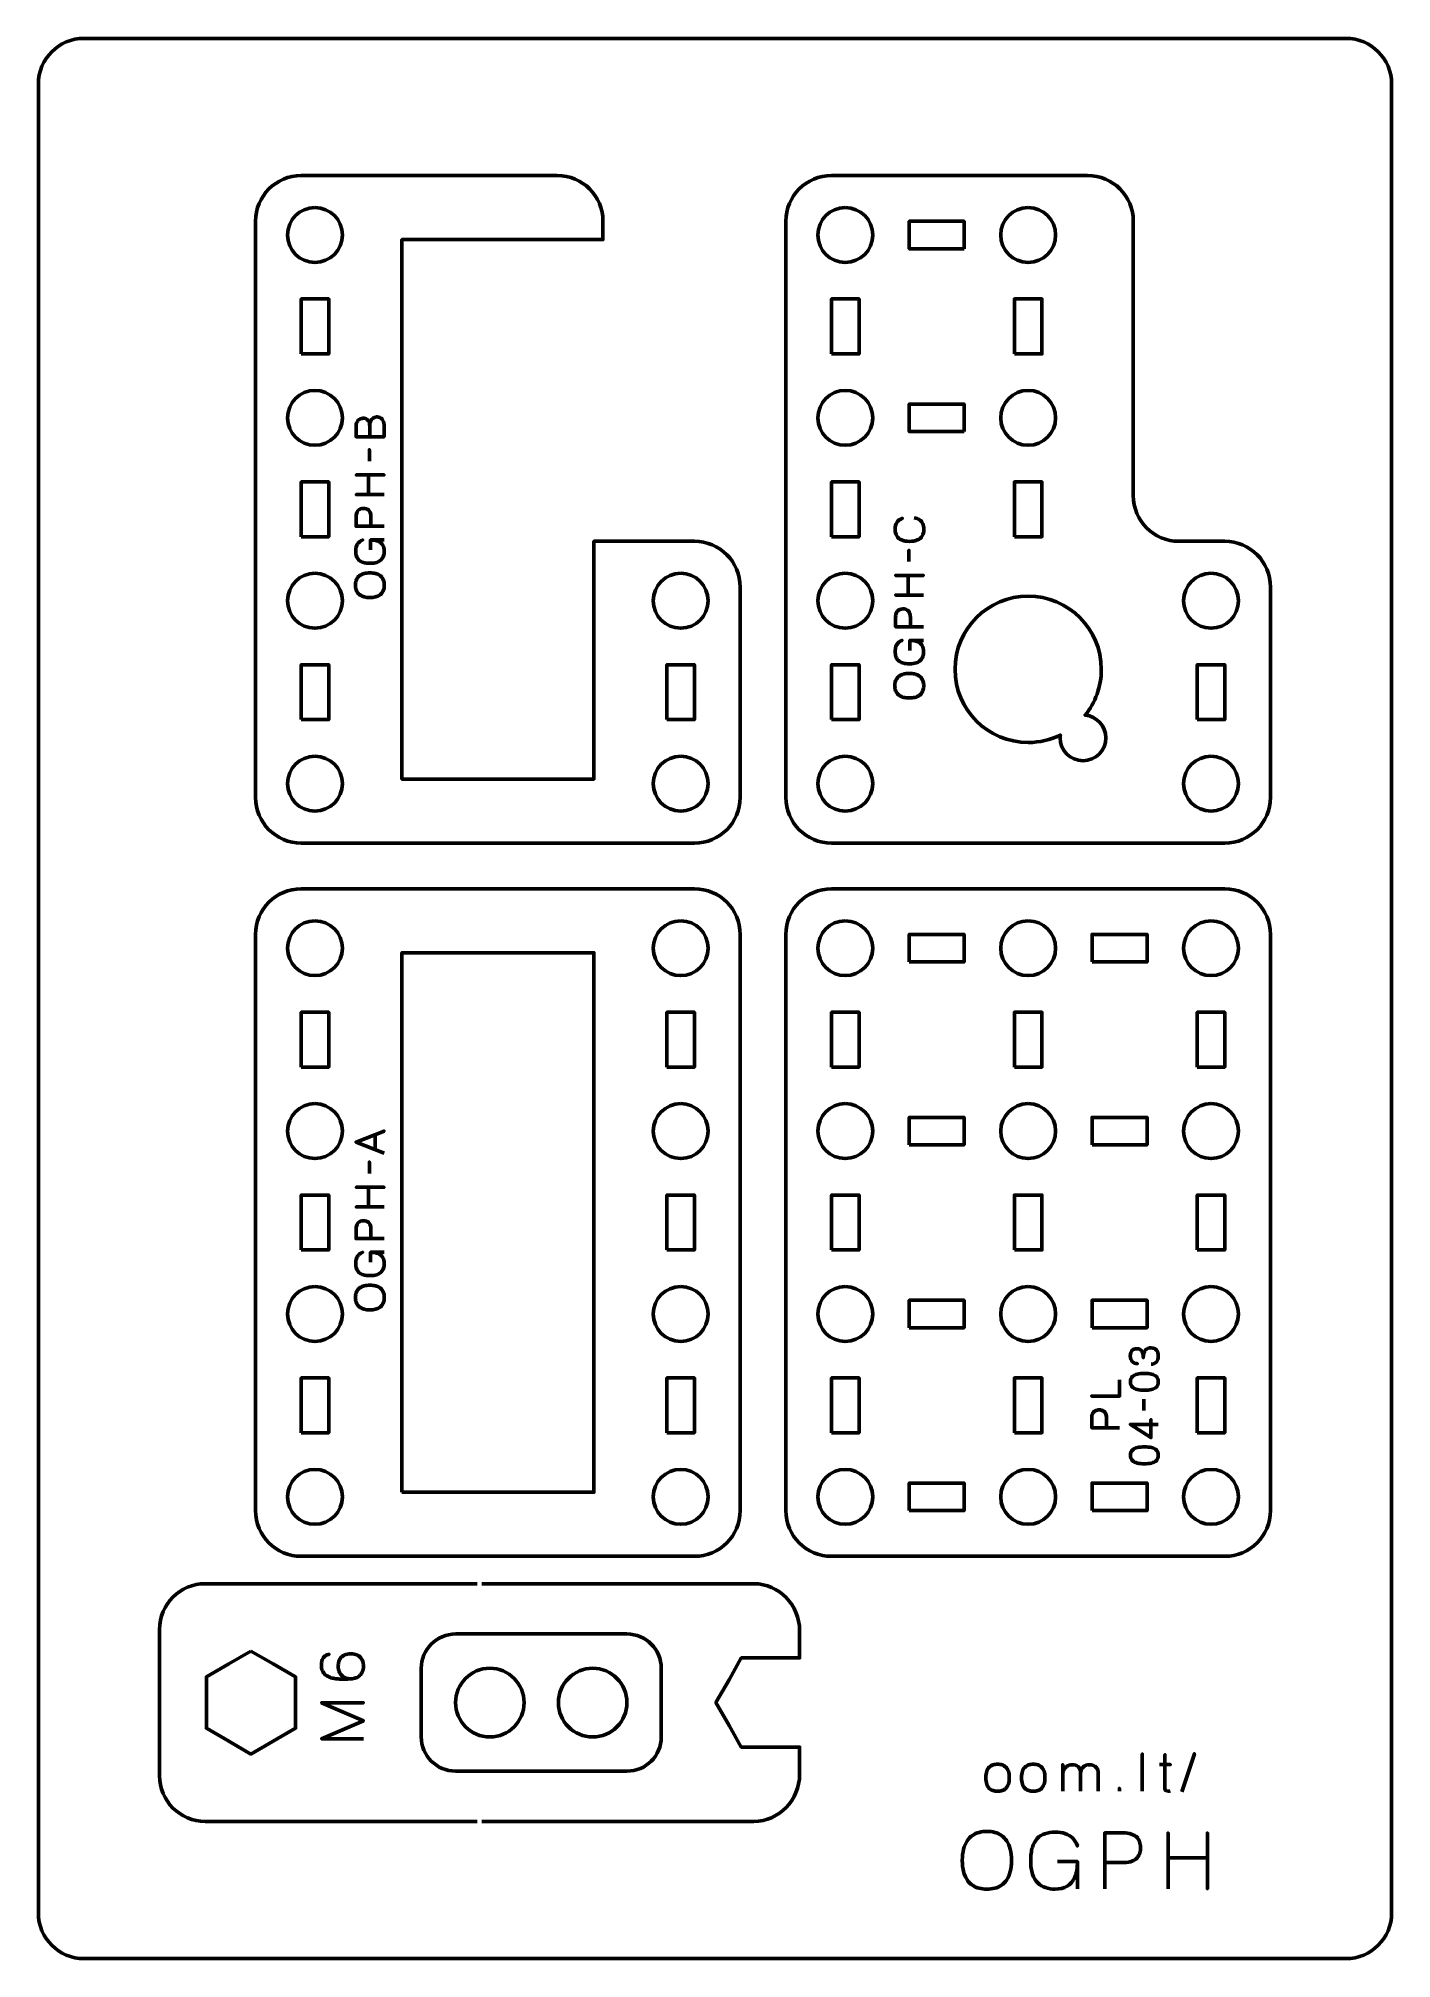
# Model space of a CAD drawing. Header units: centimetres. Extents: x -17.9 to -3.1, y -25.4 to -4.3.
import ezdxf

# ---------------------------------------------------------------- set-up
doc = ezdxf.new("R2010")
doc.units = ezdxf.units.CM
doc.header["$MEASUREMENT"] = 0
doc.layers.add('Layer 1', color=7, linetype='Continuous')

msp = doc.modelspace()

# ---------------------------------------------------------------- linework, layer by layer
at = {"layer": 'Layer 1', "color": 22, "lineweight": 53}
msp.add_open_spline([(-17.90003, -24.84992), (-17.90003, -24.84992), (-17.90003, -4.84996), (-17.90003, -4.84996), (-17.90003, -4.84996), (-17.90003, -4.57299), (-17.67694, -4.35), (-17.39994, -4.35), (-17.39994, -4.35), (-17.39994, -4.35), (-3.60007, -4.35), (-3.60007, -4.35), (-3.60007, -4.35), (-3.32293, -4.35), (-3.09997, -4.57299), (-3.09997, -4.84996), (-3.09997, -4.84996), (-3.09997, -4.84996), (-3.09997, -24.84992), (-3.09997, -24.84992), (-3.09997, -24.84992), (-3.09997, -25.12692), (-3.32293, -25.35001), (-3.60007, -25.35001), (-3.60007, -25.35001), (-3.60007, -25.35001), (-17.39994, -25.35001), (-17.39994, -25.35001), (-17.39994, -25.35001), (-17.67694, -25.35001), (-17.90003, -25.12692), (-17.90003, -24.84992)], degree=3, knots=[0, 0, 0, 0, 0.125, 0.125, 0.125, 0.125, 0.25, 0.25, 0.25, 0.25, 0.375, 0.375, 0.375, 0.375, 0.5, 0.5, 0.5, 0.5, 0.625, 0.625, 0.625, 0.625, 0.75, 0.75, 0.75, 0.75, 0.875, 0.875, 0.875, 0.875, 1, 1, 1, 1], dxfattribs=at)
at = {"layer": 'Layer 1', "color": 114, "lineweight": 53}
for points, knots in [([(-11.72499, -6.34995), (-11.72499, -6.07298), (-11.94794, -5.84999), (-12.22508, -5.84999), (-12.22508, -5.84999), (-12.22508, -5.84999), (-15.02495, -5.84999), (-15.02495, -5.84999), (-15.02495, -5.84999), (-15.30195, -5.84999), (-15.52504, -6.07298), (-15.52504, -6.34995), (-15.52504, -6.34995), (-15.52504, -6.34995), (-15.52504, -12.64992), (-15.52504, -12.64992), (-15.52504, -12.64992), (-15.52504, -12.92692), (-15.30195, -13.15001), (-15.02495, -13.15001), (-15.02495, -13.15001), (-15.02495, -13.15001), (-10.72509, -13.15001), (-10.72509, -13.15001), (-10.72509, -13.15001), (-10.44795, -13.15001), (-10.22499, -12.92692), (-10.22499, -12.64992), (-10.22499, -12.64992), (-10.22499, -12.64992), (-10.22499, -10.34995), (-10.22499, -10.34995), (-10.22499, -10.34995), (-10.22499, -10.07298), (-10.44795, -9.84999), (-10.72509, -9.84999), (-10.72509, -9.84999), (-10.72509, -9.84999), (-10.82502, -9.84998), (-10.82502, -9.84998), (-10.82502, -9.84998), (-10.82502, -9.84998), (-10.82502, -9.85), (-10.82502, -9.85), (-10.82502, -9.85), (-10.82502, -9.85), (-11.82502, -9.85), (-11.82502, -9.85), (-11.82502, -9.85), (-11.82502, -9.85), (-11.82502, -12.45), (-11.82502, -12.45), (-11.82502, -12.45), (-11.82502, -12.45), (-13.92502, -12.45), (-13.92502, -12.45), (-13.92502, -12.45), (-13.92502, -12.45), (-13.92502, -6.55), (-13.92502, -6.55), (-13.92502, -6.55), (-13.92502, -6.55), (-11.82502, -6.55), (-11.82502, -6.55), (-11.82502, -6.55), (-11.82502, -6.55), (-11.82502, -6.55), (-11.82502, -6.55), (-11.82502, -6.55), (-11.82502, -6.55), (-11.725, -6.55), (-11.725, -6.55), (-11.725, -6.55), (-11.725, -6.55), (-11.72499, -6.34995), (-11.72499, -6.34995)], [0, 0, 0, 0, 0.05263158, 0.05263158, 0.05263158, 0.05263158, 0.10526316, 0.10526316, 0.10526316, 0.10526316, 0.15789474, 0.15789474, 0.15789474, 0.15789474, 0.21052632, 0.21052632, 0.21052632, 0.21052632, 0.26315789, 0.26315789, 0.26315789, 0.26315789, 0.31578947, 0.31578947, 0.31578947, 0.31578947, 0.36842105, 0.36842105, 0.36842105, 0.36842105, 0.42105263, 0.42105263, 0.42105263, 0.42105263, 0.47368421, 0.47368421, 0.47368421, 0.47368421, 0.52631579, 0.52631579, 0.52631579, 0.52631579, 0.57894737, 0.57894737, 0.57894737, 0.57894737, 0.63157895, 0.63157895, 0.63157895, 0.63157895, 0.68421053, 0.68421053, 0.68421053, 0.68421053, 0.73684211, 0.73684211, 0.73684211, 0.73684211, 0.78947368, 0.78947368, 0.78947368, 0.78947368, 0.84210526, 0.84210526, 0.84210526, 0.84210526, 0.89473684, 0.89473684, 0.89473684, 0.89473684, 0.94736842, 0.94736842, 0.94736842, 0.94736842, 1, 1, 1, 1]), ([(-5.92501, -6.55001), (-5.92501, -6.55001), (-5.925, -6.34996), (-5.925, -6.34996), (-5.925, -6.34996), (-5.925, -6.07299), (-6.14795, -5.85), (-6.42509, -5.85), (-6.42509, -5.85), (-6.42509, -5.85), (-9.22496, -5.85), (-9.22496, -5.85), (-9.22496, -5.85), (-9.50196, -5.85), (-9.72505, -6.07299), (-9.72505, -6.34996), (-9.72505, -6.34996), (-9.72505, -6.34996), (-9.72505, -12.64993), (-9.72505, -12.64993), (-9.72505, -12.64993), (-9.72505, -12.92693), (-9.50196, -13.15002), (-9.22496, -13.15002), (-9.22496, -13.15002), (-9.22496, -13.15002), (-4.9251, -13.15002), (-4.9251, -13.15002), (-4.9251, -13.15002), (-4.64796, -13.15002), (-4.425, -12.92693), (-4.425, -12.64993), (-4.425, -12.64993), (-4.425, -12.64993), (-4.425, -10.34996), (-4.425, -10.34996), (-4.425, -10.34996), (-4.425, -10.07299), (-4.64796, -9.85), (-4.9251, -9.85), (-4.9251, -9.85), (-4.9251, -9.85), (-5.02503, -9.84999), (-5.02503, -9.84999), (-5.02503, -9.84999), (-5.02503, -9.84999), (-5.02503, -9.85001), (-5.02503, -9.85001), (-5.02503, -9.85001), (-5.02503, -9.85001), (-5.425, -9.84996), (-5.425, -9.84996), (-5.425, -9.84996), (-5.70214, -9.84996), (-5.9251, -9.62697), (-5.9251, -9.35), (-5.9251, -9.35), (-5.9251, -9.35), (-5.92501, -6.55001), (-5.92501, -6.55001)], [0, 0, 0, 0, 0.06666667, 0.06666667, 0.06666667, 0.06666667, 0.13333333, 0.13333333, 0.13333333, 0.13333333, 0.2, 0.2, 0.2, 0.2, 0.26666667, 0.26666667, 0.26666667, 0.26666667, 0.33333333, 0.33333333, 0.33333333, 0.33333333, 0.4, 0.4, 0.4, 0.4, 0.46666667, 0.46666667, 0.46666667, 0.46666667, 0.53333333, 0.53333333, 0.53333333, 0.53333333, 0.6, 0.6, 0.6, 0.6, 0.66666667, 0.66666667, 0.66666667, 0.66666667, 0.73333333, 0.73333333, 0.73333333, 0.73333333, 0.8, 0.8, 0.8, 0.8, 0.86666667, 0.86666667, 0.86666667, 0.86666667, 0.93333333, 0.93333333, 0.93333333, 0.93333333, 1, 1, 1, 1]), ([(-15.52504, -20.44992), (-15.52504, -20.44992), (-15.52504, -14.14995), (-15.52504, -14.14995), (-15.52504, -14.14995), (-15.52504, -13.87298), (-15.30195, -13.64999), (-15.02495, -13.64999), (-15.02495, -13.64999), (-15.02495, -13.64999), (-10.72509, -13.64999), (-10.72509, -13.64999), (-10.72509, -13.64999), (-10.44795, -13.64999), (-10.22499, -13.87298), (-10.22499, -14.14995), (-10.22499, -14.14995), (-10.22499, -14.14995), (-10.22499, -20.44992), (-10.22499, -20.44992), (-10.22499, -20.44992), (-10.22499, -20.72692), (-10.44795, -20.95001), (-10.72509, -20.95001), (-10.72509, -20.95001), (-10.72509, -20.95001), (-15.02495, -20.95001), (-15.02495, -20.95001), (-15.02495, -20.95001), (-15.30195, -20.95001), (-15.52504, -20.72692), (-15.52504, -20.44992)], [0, 0, 0, 0, 0.125, 0.125, 0.125, 0.125, 0.25, 0.25, 0.25, 0.25, 0.375, 0.375, 0.375, 0.375, 0.5, 0.5, 0.5, 0.5, 0.625, 0.625, 0.625, 0.625, 0.75, 0.75, 0.75, 0.75, 0.875, 0.875, 0.875, 0.875, 1, 1, 1, 1]), ([(-9.72504, -20.44992), (-9.72504, -20.44992), (-9.72504, -14.14995), (-9.72504, -14.14995), (-9.72504, -14.14995), (-9.72504, -13.87298), (-9.50195, -13.64999), (-9.22495, -13.64999), (-9.22495, -13.64999), (-9.22495, -13.64999), (-4.92509, -13.64999), (-4.92509, -13.64999), (-4.92509, -13.64999), (-4.64795, -13.64999), (-4.42499, -13.87298), (-4.42499, -14.14995), (-4.42499, -14.14995), (-4.42499, -14.14995), (-4.42499, -20.44992), (-4.42499, -20.44992), (-4.42499, -20.44992), (-4.42499, -20.72692), (-4.64795, -20.95001), (-4.92509, -20.95001), (-4.92509, -20.95001), (-4.92509, -20.95001), (-9.22495, -20.95001), (-9.22495, -20.95001), (-9.22495, -20.95001), (-9.50195, -20.95001), (-9.72504, -20.72692), (-9.72504, -20.44992)], [0, 0, 0, 0, 0.125, 0.125, 0.125, 0.125, 0.25, 0.25, 0.25, 0.25, 0.375, 0.375, 0.375, 0.375, 0.5, 0.5, 0.5, 0.5, 0.625, 0.625, 0.625, 0.625, 0.75, 0.75, 0.75, 0.75, 0.875, 0.875, 0.875, 0.875, 1, 1, 1, 1]), ([(-14.87501, -14.00002), (-14.70924, -14.00002), (-14.57501, -14.13425), (-14.57501, -14.30002), (-14.57501, -14.30002), (-14.57501, -14.46569), (-14.70924, -14.60002), (-14.87501, -14.60002), (-14.87501, -14.60002), (-15.04068, -14.60002), (-15.17502, -14.46569), (-15.17502, -14.30002), (-15.17502, -14.30002), (-15.17502, -14.13425), (-15.04068, -14.00002), (-14.87501, -14.00002)], [0, 0, 0, 0, 0.25, 0.25, 0.25, 0.25, 0.5, 0.5, 0.5, 0.5, 0.75, 0.75, 0.75, 0.75, 1, 1, 1, 1]), ([(-10.87502, -14.00002), (-10.70935, -14.00002), (-10.57502, -14.13425), (-10.57502, -14.30002), (-10.57502, -14.30002), (-10.57502, -14.46569), (-10.70935, -14.60002), (-10.87502, -14.60002), (-10.87502, -14.60002), (-11.04065, -14.60002), (-11.17502, -14.46569), (-11.17502, -14.30002), (-11.17502, -14.30002), (-11.17502, -14.13425), (-11.04065, -14.00002), (-10.87502, -14.00002)], [0, 0, 0, 0, 0.25, 0.25, 0.25, 0.25, 0.5, 0.5, 0.5, 0.5, 0.75, 0.75, 0.75, 0.75, 1, 1, 1, 1]), ([(-13.92502, -20.25), (-13.92502, -20.25), (-13.92502, -14.35), (-13.92502, -14.35), (-13.92502, -14.35), (-13.92502, -14.35), (-11.82502, -14.35), (-11.82502, -14.35), (-11.82502, -14.35), (-11.82502, -14.35), (-11.82502, -20.25), (-11.82502, -20.25), (-11.82502, -20.25), (-11.82502, -20.25), (-13.92502, -20.25), (-13.92502, -20.25)], [0, 0, 0, 0, 0.25, 0.25, 0.25, 0.25, 0.5, 0.5, 0.5, 0.5, 0.75, 0.75, 0.75, 0.75, 1, 1, 1, 1]), ([(-15.02495, -15.59994), (-15.02495, -15.59994), (-15.02495, -14.99993), (-15.02495, -14.99993), (-15.02495, -14.99993), (-15.02495, -14.99993), (-14.72494, -14.99993), (-14.72494, -14.99993), (-14.72494, -14.99993), (-14.72494, -14.99993), (-14.72494, -15.59994), (-14.72494, -15.59994), (-14.72494, -15.59994), (-14.72494, -15.59994), (-15.02495, -15.59994), (-15.02495, -15.59994)], [0, 0, 0, 0, 0.25, 0.25, 0.25, 0.25, 0.5, 0.5, 0.5, 0.5, 0.75, 0.75, 0.75, 0.75, 1, 1, 1, 1]), ([(-11.02509, -15.59994), (-11.02509, -15.59994), (-11.02509, -14.99993), (-11.02509, -14.99993), (-11.02509, -14.99993), (-11.02509, -14.99993), (-10.72509, -14.99993), (-10.72509, -14.99993), (-10.72509, -14.99993), (-10.72509, -14.99993), (-10.72509, -15.59994), (-10.72509, -15.59994), (-10.72509, -15.59994), (-10.72509, -15.59994), (-11.02509, -15.59994), (-11.02509, -15.59994)], [0, 0, 0, 0, 0.25, 0.25, 0.25, 0.25, 0.5, 0.5, 0.5, 0.5, 0.75, 0.75, 0.75, 0.75, 1, 1, 1, 1]), ([(-14.87501, -15.99999), (-14.70924, -15.99999), (-14.57501, -16.13432), (-14.57501, -16.29999), (-14.57501, -16.29999), (-14.57501, -16.46562), (-14.70924, -16.59999), (-14.87501, -16.59999), (-14.87501, -16.59999), (-15.04068, -16.59999), (-15.17502, -16.46562), (-15.17502, -16.29999), (-15.17502, -16.29999), (-15.17502, -16.13432), (-15.04068, -15.99999), (-14.87501, -15.99999)], [0, 0, 0, 0, 0.25, 0.25, 0.25, 0.25, 0.5, 0.5, 0.5, 0.5, 0.75, 0.75, 0.75, 0.75, 1, 1, 1, 1]), ([(-10.87502, -15.99999), (-10.70935, -15.99999), (-10.57502, -16.13432), (-10.57502, -16.29999), (-10.57502, -16.29999), (-10.57502, -16.46562), (-10.70935, -16.59999), (-10.87502, -16.59999), (-10.87502, -16.59999), (-11.04065, -16.59999), (-11.17502, -16.46562), (-11.17502, -16.29999), (-11.17502, -16.29999), (-11.17502, -16.13432), (-11.04065, -15.99999), (-10.87502, -15.99999)], [0, 0, 0, 0, 0.25, 0.25, 0.25, 0.25, 0.5, 0.5, 0.5, 0.5, 0.75, 0.75, 0.75, 0.75, 1, 1, 1, 1]), ([(-15.02495, -17.6), (-15.02495, -17.6), (-15.02495, -17.00001), (-15.02495, -17.00001), (-15.02495, -17.00001), (-15.02495, -17.00001), (-14.72494, -17.00001), (-14.72494, -17.00001), (-14.72494, -17.00001), (-14.72494, -17.00001), (-14.72494, -17.6), (-14.72494, -17.6), (-14.72494, -17.6), (-14.72494, -17.6), (-15.02495, -17.6), (-15.02495, -17.6)], [0, 0, 0, 0, 0.25, 0.25, 0.25, 0.25, 0.5, 0.5, 0.5, 0.5, 0.75, 0.75, 0.75, 0.75, 1, 1, 1, 1]), ([(-11.02509, -17.6), (-11.02509, -17.6), (-11.02509, -17.00001), (-11.02509, -17.00001), (-11.02509, -17.00001), (-11.02509, -17.00001), (-10.72509, -17.00001), (-10.72509, -17.00001), (-10.72509, -17.00001), (-10.72509, -17.00001), (-10.72509, -17.6), (-10.72509, -17.6), (-10.72509, -17.6), (-10.72509, -17.6), (-11.02509, -17.6), (-11.02509, -17.6)], [0, 0, 0, 0, 0.25, 0.25, 0.25, 0.25, 0.5, 0.5, 0.5, 0.5, 0.75, 0.75, 0.75, 0.75, 1, 1, 1, 1]), ([(-14.87501, -17.99991), (-14.70924, -17.99991), (-14.57501, -18.13428), (-14.57501, -18.29991), (-14.57501, -18.29991), (-14.57501, -18.46568), (-14.70924, -18.59991), (-14.87501, -18.59991), (-14.87501, -18.59991), (-15.04068, -18.59991), (-15.17502, -18.46568), (-15.17502, -18.29991), (-15.17502, -18.29991), (-15.17502, -18.13428), (-15.04068, -17.99991), (-14.87501, -17.99991)], [0, 0, 0, 0, 0.25, 0.25, 0.25, 0.25, 0.5, 0.5, 0.5, 0.5, 0.75, 0.75, 0.75, 0.75, 1, 1, 1, 1]), ([(-10.87502, -17.99991), (-10.70935, -17.99991), (-10.57502, -18.13428), (-10.57502, -18.29991), (-10.57502, -18.29991), (-10.57502, -18.46568), (-10.70935, -18.59991), (-10.87502, -18.59991), (-10.87502, -18.59991), (-11.04065, -18.59991), (-11.17502, -18.46568), (-11.17502, -18.29991), (-11.17502, -18.29991), (-11.17502, -18.13428), (-11.04065, -17.99991), (-10.87502, -17.99991)], [0, 0, 0, 0, 0.25, 0.25, 0.25, 0.25, 0.5, 0.5, 0.5, 0.5, 0.75, 0.75, 0.75, 0.75, 1, 1, 1, 1]), ([(-15.02495, -19.59997), (-15.02495, -19.59997), (-15.02495, -18.99996), (-15.02495, -18.99996), (-15.02495, -18.99996), (-15.02495, -18.99996), (-14.72494, -18.99996), (-14.72494, -18.99996), (-14.72494, -18.99996), (-14.72494, -18.99996), (-14.72494, -19.59997), (-14.72494, -19.59997), (-14.72494, -19.59997), (-14.72494, -19.59997), (-15.02495, -19.59997), (-15.02495, -19.59997)], [0, 0, 0, 0, 0.25, 0.25, 0.25, 0.25, 0.5, 0.5, 0.5, 0.5, 0.75, 0.75, 0.75, 0.75, 1, 1, 1, 1]), ([(-11.02509, -19.59997), (-11.02509, -19.59997), (-11.02509, -18.99996), (-11.02509, -18.99996), (-11.02509, -18.99996), (-11.02509, -18.99996), (-10.72509, -18.99996), (-10.72509, -18.99996), (-10.72509, -18.99996), (-10.72509, -18.99996), (-10.72509, -19.59997), (-10.72509, -19.59997), (-10.72509, -19.59997), (-10.72509, -19.59997), (-11.02509, -19.59997), (-11.02509, -19.59997)], [0, 0, 0, 0, 0.25, 0.25, 0.25, 0.25, 0.5, 0.5, 0.5, 0.5, 0.75, 0.75, 0.75, 0.75, 1, 1, 1, 1]), ([(-14.87501, -19.99998), (-14.70924, -19.99998), (-14.57501, -20.13421), (-14.57501, -20.29999), (-14.57501, -20.29999), (-14.57501, -20.46565), (-14.70924, -20.59999), (-14.87501, -20.59999), (-14.87501, -20.59999), (-15.04068, -20.59999), (-15.17502, -20.46565), (-15.17502, -20.29999), (-15.17502, -20.29999), (-15.17502, -20.13421), (-15.04068, -19.99998), (-14.87501, -19.99998)], [0, 0, 0, 0, 0.25, 0.25, 0.25, 0.25, 0.5, 0.5, 0.5, 0.5, 0.75, 0.75, 0.75, 0.75, 1, 1, 1, 1]), ([(-10.87502, -19.99998), (-10.70935, -19.99998), (-10.57502, -20.13421), (-10.57502, -20.29999), (-10.57502, -20.29999), (-10.57502, -20.46565), (-10.70935, -20.59999), (-10.87502, -20.59999), (-10.87502, -20.59999), (-11.04065, -20.59999), (-11.17502, -20.46565), (-11.17502, -20.29999), (-11.17502, -20.29999), (-11.17502, -20.13421), (-11.04065, -19.99998), (-10.87502, -19.99998)], [0, 0, 0, 0, 0.25, 0.25, 0.25, 0.25, 0.5, 0.5, 0.5, 0.5, 0.75, 0.75, 0.75, 0.75, 1, 1, 1, 1]), ([(-13.09996, -23.85001), (-13.09996, -23.85001), (-16.07502, -23.85001), (-16.07502, -23.85001), (-16.07502, -23.85001), (-16.35111, -23.85001), (-16.57502, -23.62614), (-16.57502, -23.35006), (-16.57502, -23.35006), (-16.57502, -23.35006), (-16.57502, -21.75003), (-16.57502, -21.75003), (-16.57502, -21.75003), (-16.57502, -21.47391), (-16.35111, -21.25), (-16.07502, -21.25), (-16.07502, -21.25), (-16.07502, -21.25), (-13.09996, -21.25), (-13.09996, -21.25)], [0, 0, 0, 0, 0.2, 0.2, 0.2, 0.2, 0.4, 0.4, 0.4, 0.4, 0.6, 0.6, 0.6, 0.6, 0.8, 0.8, 0.8, 0.8, 1, 1, 1, 1]), ([(-13.04996, -21.25), (-13.04996, -21.25), (-10.07498, -21.25), (-10.07498, -21.25), (-10.07498, -21.25), (-9.79885, -21.25), (-9.57502, -21.4864), (-9.57502, -21.76248), (-9.57502, -21.76248), (-9.57502, -21.76248), (-9.57502, -22.06249), (-9.57502, -22.06249), (-9.57502, -22.06249), (-9.57502, -22.06249), (-9.92497, -22.06249), (-9.92497, -22.06249), (-9.92497, -22.06249), (-9.92497, -22.06249), (-10.21366, -22.06249), (-10.21366, -22.06249), (-10.21366, -22.06249), (-10.21366, -22.06249), (-10.34553, -22.29998), (-10.34553, -22.29998), (-10.34553, -22.29998), (-10.34553, -22.29998), (-10.48981, -22.55003), (-10.48981, -22.55003), (-10.48981, -22.55003), (-10.48981, -22.55003), (-10.34553, -22.8), (-10.34553, -22.8), (-10.34553, -22.8), (-10.34553, -22.8), (-10.21366, -23.03753), (-10.21366, -23.03753), (-10.21366, -23.03753), (-10.21366, -23.03753), (-9.92497, -23.03753), (-9.92497, -23.03753), (-9.92497, -23.03753), (-9.92497, -23.03753), (-9.57502, -23.03753), (-9.57502, -23.03753), (-9.57502, -23.03753), (-9.57502, -23.03753), (-9.57502, -23.33753), (-9.57502, -23.33753), (-9.57502, -23.33753), (-9.57502, -23.61362), (-9.79885, -23.85001), (-10.07498, -23.85001), (-10.07498, -23.85001), (-10.07498, -23.85001), (-13.04996, -23.85001), (-13.04996, -23.85001)], [0, 0, 0, 0, 0.07142857, 0.07142857, 0.07142857, 0.07142857, 0.14285714, 0.14285714, 0.14285714, 0.14285714, 0.21428571, 0.21428571, 0.21428571, 0.21428571, 0.28571429, 0.28571429, 0.28571429, 0.28571429, 0.35714286, 0.35714286, 0.35714286, 0.35714286, 0.42857143, 0.42857143, 0.42857143, 0.42857143, 0.5, 0.5, 0.5, 0.5, 0.57142857, 0.57142857, 0.57142857, 0.57142857, 0.64285714, 0.64285714, 0.64285714, 0.64285714, 0.71428571, 0.71428571, 0.71428571, 0.71428571, 0.78571429, 0.78571429, 0.78571429, 0.78571429, 0.85714286, 0.85714286, 0.85714286, 0.85714286, 0.92857143, 0.92857143, 0.92857143, 0.92857143, 1, 1, 1, 1])]:
    msp.add_open_spline(points, degree=3, knots=knots, dxfattribs=at)
at = {"layer": 'Layer 1', "lineweight": 53}
for points, knots in [([(-14.87501, -6.20002), (-14.70924, -6.20002), (-14.57501, -6.33425), (-14.57501, -6.50002), (-14.57501, -6.50002), (-14.57501, -6.66569), (-14.70924, -6.80002), (-14.87501, -6.80002), (-14.87501, -6.80002), (-15.04068, -6.80002), (-15.17502, -6.66569), (-15.17502, -6.50002), (-15.17502, -6.50002), (-15.17502, -6.33425), (-15.04068, -6.20002), (-14.87501, -6.20002)], [0, 0, 0, 0, 0.25, 0.25, 0.25, 0.25, 0.5, 0.5, 0.5, 0.5, 0.75, 0.75, 0.75, 0.75, 1, 1, 1, 1]), ([(-9.07502, -6.20003), (-8.90925, -6.20003), (-8.77502, -6.33426), (-8.77502, -6.50003), (-8.77502, -6.50003), (-8.77502, -6.6657), (-8.90925, -6.80003), (-9.07502, -6.80003), (-9.07502, -6.80003), (-9.24069, -6.80003), (-9.37503, -6.6657), (-9.37503, -6.50003), (-9.37503, -6.50003), (-9.37503, -6.33426), (-9.24069, -6.20003), (-9.07502, -6.20003)], [0, 0, 0, 0, 0.25, 0.25, 0.25, 0.25, 0.5, 0.5, 0.5, 0.5, 0.75, 0.75, 0.75, 0.75, 1, 1, 1, 1]), ([(-7.07502, -6.20003), (-6.90925, -6.20003), (-6.77502, -6.33426), (-6.77502, -6.50003), (-6.77502, -6.50003), (-6.77502, -6.6657), (-6.90925, -6.80003), (-7.07502, -6.80003), (-7.07502, -6.80003), (-7.24069, -6.80003), (-7.37503, -6.6657), (-7.37503, -6.50003), (-7.37503, -6.50003), (-7.37503, -6.33426), (-7.24069, -6.20003), (-7.07502, -6.20003)], [0, 0, 0, 0, 0.25, 0.25, 0.25, 0.25, 0.5, 0.5, 0.5, 0.5, 0.75, 0.75, 0.75, 0.75, 1, 1, 1, 1]), ([(-7.77497, -6.65002), (-7.77497, -6.65002), (-8.37496, -6.65002), (-8.37496, -6.65002), (-8.37496, -6.65002), (-8.37496, -6.65002), (-8.37496, -6.35001), (-8.37496, -6.35001), (-8.37496, -6.35001), (-8.37496, -6.35001), (-7.77497, -6.35001), (-7.77497, -6.35001), (-7.77497, -6.35001), (-7.77497, -6.35001), (-7.77497, -6.65002), (-7.77497, -6.65002)], [0, 0, 0, 0, 0.25, 0.25, 0.25, 0.25, 0.5, 0.5, 0.5, 0.5, 0.75, 0.75, 0.75, 0.75, 1, 1, 1, 1]), ([(-15.02495, -7.79994), (-15.02495, -7.79994), (-15.02495, -7.19993), (-15.02495, -7.19993), (-15.02495, -7.19993), (-15.02495, -7.19993), (-14.72494, -7.19993), (-14.72494, -7.19993), (-14.72494, -7.19993), (-14.72494, -7.19993), (-14.72494, -7.79994), (-14.72494, -7.79994), (-14.72494, -7.79994), (-14.72494, -7.79994), (-15.02495, -7.79994), (-15.02495, -7.79994)], [0, 0, 0, 0, 0.25, 0.25, 0.25, 0.25, 0.5, 0.5, 0.5, 0.5, 0.75, 0.75, 0.75, 0.75, 1, 1, 1, 1]), ([(-9.22496, -7.79995), (-9.22496, -7.79995), (-9.22496, -7.19994), (-9.22496, -7.19994), (-9.22496, -7.19994), (-9.22496, -7.19994), (-8.92495, -7.19994), (-8.92495, -7.19994), (-8.92495, -7.19994), (-8.92495, -7.19994), (-8.92495, -7.79995), (-8.92495, -7.79995), (-8.92495, -7.79995), (-8.92495, -7.79995), (-9.22496, -7.79995), (-9.22496, -7.79995)], [0, 0, 0, 0, 0.25, 0.25, 0.25, 0.25, 0.5, 0.5, 0.5, 0.5, 0.75, 0.75, 0.75, 0.75, 1, 1, 1, 1]), ([(-7.22496, -7.79995), (-7.22496, -7.79995), (-7.22496, -7.19994), (-7.22496, -7.19994), (-7.22496, -7.19994), (-7.22496, -7.19994), (-6.92495, -7.19994), (-6.92495, -7.19994), (-6.92495, -7.19994), (-6.92495, -7.19994), (-6.92495, -7.79995), (-6.92495, -7.79995), (-6.92495, -7.79995), (-6.92495, -7.79995), (-7.22496, -7.79995), (-7.22496, -7.79995)], [0, 0, 0, 0, 0.25, 0.25, 0.25, 0.25, 0.5, 0.5, 0.5, 0.5, 0.75, 0.75, 0.75, 0.75, 1, 1, 1, 1]), ([(-14.87501, -8.19999), (-14.70924, -8.19999), (-14.57501, -8.33432), (-14.57501, -8.49999), (-14.57501, -8.49999), (-14.57501, -8.66562), (-14.70924, -8.79999), (-14.87501, -8.79999), (-14.87501, -8.79999), (-15.04068, -8.79999), (-15.17502, -8.66562), (-15.17502, -8.49999), (-15.17502, -8.49999), (-15.17502, -8.33432), (-15.04068, -8.19999), (-14.87501, -8.19999)], [0, 0, 0, 0, 0.25, 0.25, 0.25, 0.25, 0.5, 0.5, 0.5, 0.5, 0.75, 0.75, 0.75, 0.75, 1, 1, 1, 1]), ([(-9.07502, -8.2), (-8.90925, -8.2), (-8.77502, -8.33433), (-8.77502, -8.5), (-8.77502, -8.5), (-8.77502, -8.66563), (-8.90925, -8.8), (-9.07502, -8.8), (-9.07502, -8.8), (-9.24069, -8.8), (-9.37503, -8.66563), (-9.37503, -8.5), (-9.37503, -8.5), (-9.37503, -8.33433), (-9.24069, -8.2), (-9.07502, -8.2)], [0, 0, 0, 0, 0.25, 0.25, 0.25, 0.25, 0.5, 0.5, 0.5, 0.5, 0.75, 0.75, 0.75, 0.75, 1, 1, 1, 1]), ([(-7.77497, -8.65002), (-7.77497, -8.65002), (-8.37496, -8.65002), (-8.37496, -8.65002), (-8.37496, -8.65002), (-8.37496, -8.65002), (-8.37496, -8.35001), (-8.37496, -8.35001), (-8.37496, -8.35001), (-8.37496, -8.35001), (-7.77497, -8.35001), (-7.77497, -8.35001), (-7.77497, -8.35001), (-7.77497, -8.35001), (-7.77497, -8.65002), (-7.77497, -8.65002)], [0, 0, 0, 0, 0.25, 0.25, 0.25, 0.25, 0.5, 0.5, 0.5, 0.5, 0.75, 0.75, 0.75, 0.75, 1, 1, 1, 1]), ([(-7.07502, -8.2), (-6.90925, -8.2), (-6.77502, -8.33433), (-6.77502, -8.5), (-6.77502, -8.5), (-6.77502, -8.66563), (-6.90925, -8.8), (-7.07502, -8.8), (-7.07502, -8.8), (-7.24069, -8.8), (-7.37503, -8.66563), (-7.37503, -8.5), (-7.37503, -8.5), (-7.37503, -8.33433), (-7.24069, -8.2), (-7.07502, -8.2)], [0, 0, 0, 0, 0.25, 0.25, 0.25, 0.25, 0.5, 0.5, 0.5, 0.5, 0.75, 0.75, 0.75, 0.75, 1, 1, 1, 1]), ([(-15.02495, -9.8), (-15.02495, -9.8), (-15.02495, -9.20001), (-15.02495, -9.20001), (-15.02495, -9.20001), (-15.02495, -9.20001), (-14.72494, -9.20001), (-14.72494, -9.20001), (-14.72494, -9.20001), (-14.72494, -9.20001), (-14.72494, -9.8), (-14.72494, -9.8), (-14.72494, -9.8), (-14.72494, -9.8), (-15.02495, -9.8), (-15.02495, -9.8)], [0, 0, 0, 0, 0.25, 0.25, 0.25, 0.25, 0.5, 0.5, 0.5, 0.5, 0.75, 0.75, 0.75, 0.75, 1, 1, 1, 1]), ([(-9.22496, -9.80001), (-9.22496, -9.80001), (-9.22496, -9.20002), (-9.22496, -9.20002), (-9.22496, -9.20002), (-9.22496, -9.20002), (-8.92495, -9.20002), (-8.92495, -9.20002), (-8.92495, -9.20002), (-8.92495, -9.20002), (-8.92495, -9.80001), (-8.92495, -9.80001), (-8.92495, -9.80001), (-8.92495, -9.80001), (-9.22496, -9.80001), (-9.22496, -9.80001)], [0, 0, 0, 0, 0.25, 0.25, 0.25, 0.25, 0.5, 0.5, 0.5, 0.5, 0.75, 0.75, 0.75, 0.75, 1, 1, 1, 1]), ([(-7.22496, -9.80001), (-7.22496, -9.80001), (-7.22496, -9.20002), (-7.22496, -9.20002), (-7.22496, -9.20002), (-7.22496, -9.20002), (-6.92495, -9.20002), (-6.92495, -9.20002), (-6.92495, -9.20002), (-6.92495, -9.20002), (-6.92495, -9.80001), (-6.92495, -9.80001), (-6.92495, -9.80001), (-6.92495, -9.80001), (-7.22496, -9.80001), (-7.22496, -9.80001)], [0, 0, 0, 0, 0.25, 0.25, 0.25, 0.25, 0.5, 0.5, 0.5, 0.5, 0.75, 0.75, 0.75, 0.75, 1, 1, 1, 1]), ([(-14.87501, -10.19991), (-14.70924, -10.19991), (-14.57501, -10.33428), (-14.57501, -10.49991), (-14.57501, -10.49991), (-14.57501, -10.66568), (-14.70924, -10.79991), (-14.87501, -10.79991), (-14.87501, -10.79991), (-15.04068, -10.79991), (-15.17502, -10.66568), (-15.17502, -10.49991), (-15.17502, -10.49991), (-15.17502, -10.33428), (-15.04068, -10.19991), (-14.87501, -10.19991)], [0, 0, 0, 0, 0.25, 0.25, 0.25, 0.25, 0.5, 0.5, 0.5, 0.5, 0.75, 0.75, 0.75, 0.75, 1, 1, 1, 1]), ([(-10.87502, -10.19991), (-10.70935, -10.19991), (-10.57502, -10.33428), (-10.57502, -10.49991), (-10.57502, -10.49991), (-10.57502, -10.66568), (-10.70935, -10.79991), (-10.87502, -10.79991), (-10.87502, -10.79991), (-11.04065, -10.79991), (-11.17502, -10.66568), (-11.17502, -10.49991), (-11.17502, -10.49991), (-11.17502, -10.33428), (-11.04065, -10.19991), (-10.87502, -10.19991)], [0, 0, 0, 0, 0.25, 0.25, 0.25, 0.25, 0.5, 0.5, 0.5, 0.5, 0.75, 0.75, 0.75, 0.75, 1, 1, 1, 1]), ([(-9.07502, -10.19992), (-8.90925, -10.19992), (-8.77502, -10.33429), (-8.77502, -10.49992), (-8.77502, -10.49992), (-8.77502, -10.66569), (-8.90925, -10.79992), (-9.07502, -10.79992), (-9.07502, -10.79992), (-9.24069, -10.79992), (-9.37503, -10.66569), (-9.37503, -10.49992), (-9.37503, -10.49992), (-9.37503, -10.33429), (-9.24069, -10.19992), (-9.07502, -10.19992)], [0, 0, 0, 0, 0.25, 0.25, 0.25, 0.25, 0.5, 0.5, 0.5, 0.5, 0.75, 0.75, 0.75, 0.75, 1, 1, 1, 1]), ([(-5.07503, -10.19992), (-4.90936, -10.19992), (-4.77503, -10.33429), (-4.77503, -10.49992), (-4.77503, -10.49992), (-4.77503, -10.66569), (-4.90936, -10.79992), (-5.07503, -10.79992), (-5.07503, -10.79992), (-5.24066, -10.79992), (-5.37503, -10.66569), (-5.37503, -10.49992), (-5.37503, -10.49992), (-5.37503, -10.33429), (-5.24066, -10.19992), (-5.07503, -10.19992)], [0, 0, 0, 0, 0.25, 0.25, 0.25, 0.25, 0.5, 0.5, 0.5, 0.5, 0.75, 0.75, 0.75, 0.75, 1, 1, 1, 1]), ([(-6.72502, -12.00002), (-6.72502, -11.98936), (-6.72434, -11.97885), (-6.72305, -11.96854), (-6.72305, -11.96854), (-6.82928, -12.02068), (-6.94872, -12.05002), (-7.07502, -12.05002), (-7.07502, -12.05002), (-7.51677, -12.05002), (-7.87502, -11.69176), (-7.87502, -11.25001), (-7.87502, -11.25001), (-7.87502, -10.80827), (-7.51677, -10.45002), (-7.07502, -10.45002), (-7.07502, -10.45002), (-6.63328, -10.45002), (-6.27502, -10.80827), (-6.27502, -11.25001), (-6.27502, -11.25001), (-6.27502, -11.43971), (-6.34113, -11.614), (-6.45151, -11.75113), (-6.45151, -11.75113), (-6.32449, -11.76299), (-6.22502, -11.8699), (-6.22502, -12.00002), (-6.22502, -12.00002), (-6.22502, -12.13807), (-6.33697, -12.25002), (-6.47502, -12.25002), (-6.47502, -12.25002), (-6.61307, -12.25002), (-6.72502, -12.13807), (-6.72502, -12.00002)], [0, 0, 0, 0, 0.11111111, 0.11111111, 0.11111111, 0.11111111, 0.22222222, 0.22222222, 0.22222222, 0.22222222, 0.33333333, 0.33333333, 0.33333333, 0.33333333, 0.44444444, 0.44444444, 0.44444444, 0.44444444, 0.55555556, 0.55555556, 0.55555556, 0.55555556, 0.66666667, 0.66666667, 0.66666667, 0.66666667, 0.77777778, 0.77777778, 0.77777778, 0.77777778, 0.88888889, 0.88888889, 0.88888889, 0.88888889, 1, 1, 1, 1]), ([(-15.02495, -11.79997), (-15.02495, -11.79997), (-15.02495, -11.19996), (-15.02495, -11.19996), (-15.02495, -11.19996), (-15.02495, -11.19996), (-14.72494, -11.19996), (-14.72494, -11.19996), (-14.72494, -11.19996), (-14.72494, -11.19996), (-14.72494, -11.79997), (-14.72494, -11.79997), (-14.72494, -11.79997), (-14.72494, -11.79997), (-15.02495, -11.79997), (-15.02495, -11.79997)], [0, 0, 0, 0, 0.25, 0.25, 0.25, 0.25, 0.5, 0.5, 0.5, 0.5, 0.75, 0.75, 0.75, 0.75, 1, 1, 1, 1]), ([(-11.02509, -11.79997), (-11.02509, -11.79997), (-11.02509, -11.19996), (-11.02509, -11.19996), (-11.02509, -11.19996), (-11.02509, -11.19996), (-10.72509, -11.19996), (-10.72509, -11.19996), (-10.72509, -11.19996), (-10.72509, -11.19996), (-10.72509, -11.79997), (-10.72509, -11.79997), (-10.72509, -11.79997), (-10.72509, -11.79997), (-11.02509, -11.79997), (-11.02509, -11.79997)], [0, 0, 0, 0, 0.25, 0.25, 0.25, 0.25, 0.5, 0.5, 0.5, 0.5, 0.75, 0.75, 0.75, 0.75, 1, 1, 1, 1]), ([(-9.22496, -11.79998), (-9.22496, -11.79998), (-9.22496, -11.19997), (-9.22496, -11.19997), (-9.22496, -11.19997), (-9.22496, -11.19997), (-8.92495, -11.19997), (-8.92495, -11.19997), (-8.92495, -11.19997), (-8.92495, -11.19997), (-8.92495, -11.79998), (-8.92495, -11.79998), (-8.92495, -11.79998), (-8.92495, -11.79998), (-9.22496, -11.79998), (-9.22496, -11.79998)], [0, 0, 0, 0, 0.25, 0.25, 0.25, 0.25, 0.5, 0.5, 0.5, 0.5, 0.75, 0.75, 0.75, 0.75, 1, 1, 1, 1]), ([(-5.2251, -11.79998), (-5.2251, -11.79998), (-5.2251, -11.19997), (-5.2251, -11.19997), (-5.2251, -11.19997), (-5.2251, -11.19997), (-4.9251, -11.19997), (-4.9251, -11.19997), (-4.9251, -11.19997), (-4.9251, -11.19997), (-4.9251, -11.79998), (-4.9251, -11.79998), (-4.9251, -11.79998), (-4.9251, -11.79998), (-5.2251, -11.79998), (-5.2251, -11.79998)], [0, 0, 0, 0, 0.25, 0.25, 0.25, 0.25, 0.5, 0.5, 0.5, 0.5, 0.75, 0.75, 0.75, 0.75, 1, 1, 1, 1]), ([(-14.87501, -12.19998), (-14.70924, -12.19998), (-14.57501, -12.33421), (-14.57501, -12.49999), (-14.57501, -12.49999), (-14.57501, -12.66565), (-14.70924, -12.79999), (-14.87501, -12.79999), (-14.87501, -12.79999), (-15.04068, -12.79999), (-15.17502, -12.66565), (-15.17502, -12.49999), (-15.17502, -12.49999), (-15.17502, -12.33421), (-15.04068, -12.19998), (-14.87501, -12.19998)], [0, 0, 0, 0, 0.25, 0.25, 0.25, 0.25, 0.5, 0.5, 0.5, 0.5, 0.75, 0.75, 0.75, 0.75, 1, 1, 1, 1]), ([(-10.87502, -12.19998), (-10.70935, -12.19998), (-10.57502, -12.33421), (-10.57502, -12.49999), (-10.57502, -12.49999), (-10.57502, -12.66565), (-10.70935, -12.79999), (-10.87502, -12.79999), (-10.87502, -12.79999), (-11.04065, -12.79999), (-11.17502, -12.66565), (-11.17502, -12.49999), (-11.17502, -12.49999), (-11.17502, -12.33421), (-11.04065, -12.19998), (-10.87502, -12.19998)], [0, 0, 0, 0, 0.25, 0.25, 0.25, 0.25, 0.5, 0.5, 0.5, 0.5, 0.75, 0.75, 0.75, 0.75, 1, 1, 1, 1]), ([(-9.07502, -12.19999), (-8.90925, -12.19999), (-8.77502, -12.33422), (-8.77502, -12.5), (-8.77502, -12.5), (-8.77502, -12.66566), (-8.90925, -12.8), (-9.07502, -12.8), (-9.07502, -12.8), (-9.24069, -12.8), (-9.37503, -12.66566), (-9.37503, -12.5), (-9.37503, -12.5), (-9.37503, -12.33422), (-9.24069, -12.19999), (-9.07502, -12.19999)], [0, 0, 0, 0, 0.25, 0.25, 0.25, 0.25, 0.5, 0.5, 0.5, 0.5, 0.75, 0.75, 0.75, 0.75, 1, 1, 1, 1]), ([(-5.07503, -12.19999), (-4.90936, -12.19999), (-4.77503, -12.33422), (-4.77503, -12.5), (-4.77503, -12.5), (-4.77503, -12.66566), (-4.90936, -12.8), (-5.07503, -12.8), (-5.07503, -12.8), (-5.24066, -12.8), (-5.37503, -12.66566), (-5.37503, -12.5), (-5.37503, -12.5), (-5.37503, -12.33422), (-5.24066, -12.19999), (-5.07503, -12.19999)], [0, 0, 0, 0, 0.25, 0.25, 0.25, 0.25, 0.5, 0.5, 0.5, 0.5, 0.75, 0.75, 0.75, 0.75, 1, 1, 1, 1]), ([(-9.07501, -14.00002), (-8.90924, -14.00002), (-8.77501, -14.13425), (-8.77501, -14.30002), (-8.77501, -14.30002), (-8.77501, -14.46569), (-8.90924, -14.60002), (-9.07501, -14.60002), (-9.07501, -14.60002), (-9.24068, -14.60002), (-9.37502, -14.46569), (-9.37502, -14.30002), (-9.37502, -14.30002), (-9.37502, -14.13425), (-9.24068, -14.00002), (-9.07501, -14.00002)], [0, 0, 0, 0, 0.25, 0.25, 0.25, 0.25, 0.5, 0.5, 0.5, 0.5, 0.75, 0.75, 0.75, 0.75, 1, 1, 1, 1]), ([(-7.07494, -14.00002), (-6.90931, -14.00002), (-6.77494, -14.13425), (-6.77494, -14.30002), (-6.77494, -14.30002), (-6.77494, -14.46569), (-6.90931, -14.60002), (-7.07494, -14.60002), (-7.07494, -14.60002), (-7.24071, -14.60002), (-7.37494, -14.46569), (-7.37494, -14.30002), (-7.37494, -14.30002), (-7.37494, -14.13425), (-7.24071, -14.00002), (-7.07494, -14.00002)], [0, 0, 0, 0, 0.25, 0.25, 0.25, 0.25, 0.5, 0.5, 0.5, 0.5, 0.75, 0.75, 0.75, 0.75, 1, 1, 1, 1]), ([(-5.07502, -14.00002), (-4.90935, -14.00002), (-4.77502, -14.13425), (-4.77502, -14.30002), (-4.77502, -14.30002), (-4.77502, -14.46569), (-4.90935, -14.60002), (-5.07502, -14.60002), (-5.07502, -14.60002), (-5.24065, -14.60002), (-5.37502, -14.46569), (-5.37502, -14.30002), (-5.37502, -14.30002), (-5.37502, -14.13425), (-5.24065, -14.00002), (-5.07502, -14.00002)], [0, 0, 0, 0, 0.25, 0.25, 0.25, 0.25, 0.5, 0.5, 0.5, 0.5, 0.75, 0.75, 0.75, 0.75, 1, 1, 1, 1]), ([(-8.375, -14.44995), (-8.375, -14.44995), (-8.375, -14.14995), (-8.375, -14.14995), (-8.375, -14.14995), (-8.375, -14.14995), (-7.77499, -14.14995), (-7.77499, -14.14995), (-7.77499, -14.14995), (-7.77499, -14.14995), (-7.77499, -14.44995), (-7.77499, -14.44995), (-7.77499, -14.44995), (-7.77499, -14.44995), (-8.375, -14.44995), (-8.375, -14.44995)], [0, 0, 0, 0, 0.25, 0.25, 0.25, 0.25, 0.5, 0.5, 0.5, 0.5, 0.75, 0.75, 0.75, 0.75, 1, 1, 1, 1]), ([(-6.37503, -14.44995), (-6.37503, -14.44995), (-6.37503, -14.14995), (-6.37503, -14.14995), (-6.37503, -14.14995), (-6.37503, -14.14995), (-5.77504, -14.14995), (-5.77504, -14.14995), (-5.77504, -14.14995), (-5.77504, -14.14995), (-5.77504, -14.44995), (-5.77504, -14.44995), (-5.77504, -14.44995), (-5.77504, -14.44995), (-6.37503, -14.44995), (-6.37503, -14.44995)], [0, 0, 0, 0, 0.25, 0.25, 0.25, 0.25, 0.5, 0.5, 0.5, 0.5, 0.75, 0.75, 0.75, 0.75, 1, 1, 1, 1]), ([(-9.22495, -15.59994), (-9.22495, -15.59994), (-9.22495, -14.99993), (-9.22495, -14.99993), (-9.22495, -14.99993), (-9.22495, -14.99993), (-8.92494, -14.99993), (-8.92494, -14.99993), (-8.92494, -14.99993), (-8.92494, -14.99993), (-8.92494, -15.59994), (-8.92494, -15.59994), (-8.92494, -15.59994), (-8.92494, -15.59994), (-9.22495, -15.59994), (-9.22495, -15.59994)], [0, 0, 0, 0, 0.25, 0.25, 0.25, 0.25, 0.5, 0.5, 0.5, 0.5, 0.75, 0.75, 0.75, 0.75, 1, 1, 1, 1]), ([(-7.22501, -15.59994), (-7.22501, -15.59994), (-7.22501, -14.99993), (-7.22501, -14.99993), (-7.22501, -14.99993), (-7.22501, -14.99993), (-6.92501, -14.99993), (-6.92501, -14.99993), (-6.92501, -14.99993), (-6.92501, -14.99993), (-6.92501, -15.59994), (-6.92501, -15.59994), (-6.92501, -15.59994), (-6.92501, -15.59994), (-7.22501, -15.59994), (-7.22501, -15.59994)], [0, 0, 0, 0, 0.25, 0.25, 0.25, 0.25, 0.5, 0.5, 0.5, 0.5, 0.75, 0.75, 0.75, 0.75, 1, 1, 1, 1]), ([(-5.22509, -15.59994), (-5.22509, -15.59994), (-5.22509, -14.99993), (-5.22509, -14.99993), (-5.22509, -14.99993), (-5.22509, -14.99993), (-4.92509, -14.99993), (-4.92509, -14.99993), (-4.92509, -14.99993), (-4.92509, -14.99993), (-4.92509, -15.59994), (-4.92509, -15.59994), (-4.92509, -15.59994), (-4.92509, -15.59994), (-5.22509, -15.59994), (-5.22509, -15.59994)], [0, 0, 0, 0, 0.25, 0.25, 0.25, 0.25, 0.5, 0.5, 0.5, 0.5, 0.75, 0.75, 0.75, 0.75, 1, 1, 1, 1]), ([(-9.07501, -15.99999), (-8.90924, -15.99999), (-8.77501, -16.13432), (-8.77501, -16.29999), (-8.77501, -16.29999), (-8.77501, -16.46562), (-8.90924, -16.59999), (-9.07501, -16.59999), (-9.07501, -16.59999), (-9.24068, -16.59999), (-9.37502, -16.46562), (-9.37502, -16.29999), (-9.37502, -16.29999), (-9.37502, -16.13432), (-9.24068, -15.99999), (-9.07501, -15.99999)], [0, 0, 0, 0, 0.25, 0.25, 0.25, 0.25, 0.5, 0.5, 0.5, 0.5, 0.75, 0.75, 0.75, 0.75, 1, 1, 1, 1]), ([(-8.375, -16.45006), (-8.375, -16.45006), (-8.375, -16.15006), (-8.375, -16.15006), (-8.375, -16.15006), (-8.375, -16.15006), (-7.77499, -16.15006), (-7.77499, -16.15006), (-7.77499, -16.15006), (-7.77499, -16.15006), (-7.77499, -16.45006), (-7.77499, -16.45006), (-7.77499, -16.45006), (-7.77499, -16.45006), (-8.375, -16.45006), (-8.375, -16.45006)], [0, 0, 0, 0, 0.25, 0.25, 0.25, 0.25, 0.5, 0.5, 0.5, 0.5, 0.75, 0.75, 0.75, 0.75, 1, 1, 1, 1]), ([(-7.07494, -15.99999), (-6.90931, -15.99999), (-6.77494, -16.13432), (-6.77494, -16.29999), (-6.77494, -16.29999), (-6.77494, -16.46562), (-6.90931, -16.59999), (-7.07494, -16.59999), (-7.07494, -16.59999), (-7.24071, -16.59999), (-7.37494, -16.46562), (-7.37494, -16.29999), (-7.37494, -16.29999), (-7.37494, -16.13432), (-7.24071, -15.99999), (-7.07494, -15.99999)], [0, 0, 0, 0, 0.25, 0.25, 0.25, 0.25, 0.5, 0.5, 0.5, 0.5, 0.75, 0.75, 0.75, 0.75, 1, 1, 1, 1]), ([(-6.37503, -16.45006), (-6.37503, -16.45006), (-6.37503, -16.15006), (-6.37503, -16.15006), (-6.37503, -16.15006), (-6.37503, -16.15006), (-5.77504, -16.15006), (-5.77504, -16.15006), (-5.77504, -16.15006), (-5.77504, -16.15006), (-5.77504, -16.45006), (-5.77504, -16.45006), (-5.77504, -16.45006), (-5.77504, -16.45006), (-6.37503, -16.45006), (-6.37503, -16.45006)], [0, 0, 0, 0, 0.25, 0.25, 0.25, 0.25, 0.5, 0.5, 0.5, 0.5, 0.75, 0.75, 0.75, 0.75, 1, 1, 1, 1]), ([(-5.07502, -15.99999), (-4.90935, -15.99999), (-4.77502, -16.13432), (-4.77502, -16.29999), (-4.77502, -16.29999), (-4.77502, -16.46562), (-4.90935, -16.59999), (-5.07502, -16.59999), (-5.07502, -16.59999), (-5.24065, -16.59999), (-5.37502, -16.46562), (-5.37502, -16.29999), (-5.37502, -16.29999), (-5.37502, -16.13432), (-5.24065, -15.99999), (-5.07502, -15.99999)], [0, 0, 0, 0, 0.25, 0.25, 0.25, 0.25, 0.5, 0.5, 0.5, 0.5, 0.75, 0.75, 0.75, 0.75, 1, 1, 1, 1]), ([(-9.22495, -17.6), (-9.22495, -17.6), (-9.22495, -17.00001), (-9.22495, -17.00001), (-9.22495, -17.00001), (-9.22495, -17.00001), (-8.92494, -17.00001), (-8.92494, -17.00001), (-8.92494, -17.00001), (-8.92494, -17.00001), (-8.92494, -17.6), (-8.92494, -17.6), (-8.92494, -17.6), (-8.92494, -17.6), (-9.22495, -17.6), (-9.22495, -17.6)], [0, 0, 0, 0, 0.25, 0.25, 0.25, 0.25, 0.5, 0.5, 0.5, 0.5, 0.75, 0.75, 0.75, 0.75, 1, 1, 1, 1]), ([(-7.22501, -17.6), (-7.22501, -17.6), (-7.22501, -17.00001), (-7.22501, -17.00001), (-7.22501, -17.00001), (-7.22501, -17.00001), (-6.92501, -17.00001), (-6.92501, -17.00001), (-6.92501, -17.00001), (-6.92501, -17.00001), (-6.92501, -17.6), (-6.92501, -17.6), (-6.92501, -17.6), (-6.92501, -17.6), (-7.22501, -17.6), (-7.22501, -17.6)], [0, 0, 0, 0, 0.25, 0.25, 0.25, 0.25, 0.5, 0.5, 0.5, 0.5, 0.75, 0.75, 0.75, 0.75, 1, 1, 1, 1]), ([(-5.22509, -17.6), (-5.22509, -17.6), (-5.22509, -17.00001), (-5.22509, -17.00001), (-5.22509, -17.00001), (-5.22509, -17.00001), (-4.92509, -17.00001), (-4.92509, -17.00001), (-4.92509, -17.00001), (-4.92509, -17.00001), (-4.92509, -17.6), (-4.92509, -17.6), (-4.92509, -17.6), (-4.92509, -17.6), (-5.22509, -17.6), (-5.22509, -17.6)], [0, 0, 0, 0, 0.25, 0.25, 0.25, 0.25, 0.5, 0.5, 0.5, 0.5, 0.75, 0.75, 0.75, 0.75, 1, 1, 1, 1]), ([(-9.07501, -17.99991), (-8.90924, -17.99991), (-8.77501, -18.13428), (-8.77501, -18.29991), (-8.77501, -18.29991), (-8.77501, -18.46568), (-8.90924, -18.59991), (-9.07501, -18.59991), (-9.07501, -18.59991), (-9.24068, -18.59991), (-9.37502, -18.46568), (-9.37502, -18.29991), (-9.37502, -18.29991), (-9.37502, -18.13428), (-9.24068, -17.99991), (-9.07501, -17.99991)], [0, 0, 0, 0, 0.25, 0.25, 0.25, 0.25, 0.5, 0.5, 0.5, 0.5, 0.75, 0.75, 0.75, 0.75, 1, 1, 1, 1]), ([(-7.07494, -17.99991), (-6.90931, -17.99991), (-6.77494, -18.13428), (-6.77494, -18.29991), (-6.77494, -18.29991), (-6.77494, -18.46568), (-6.90931, -18.59991), (-7.07494, -18.59991), (-7.07494, -18.59991), (-7.24071, -18.59991), (-7.37494, -18.46568), (-7.37494, -18.29991), (-7.37494, -18.29991), (-7.37494, -18.13428), (-7.24071, -17.99991), (-7.07494, -17.99991)], [0, 0, 0, 0, 0.25, 0.25, 0.25, 0.25, 0.5, 0.5, 0.5, 0.5, 0.75, 0.75, 0.75, 0.75, 1, 1, 1, 1]), ([(-5.07502, -17.99991), (-4.90935, -17.99991), (-4.77502, -18.13428), (-4.77502, -18.29991), (-4.77502, -18.29991), (-4.77502, -18.46568), (-4.90935, -18.59991), (-5.07502, -18.59991), (-5.07502, -18.59991), (-5.24065, -18.59991), (-5.37502, -18.46568), (-5.37502, -18.29991), (-5.37502, -18.29991), (-5.37502, -18.13428), (-5.24065, -17.99991), (-5.07502, -17.99991)], [0, 0, 0, 0, 0.25, 0.25, 0.25, 0.25, 0.5, 0.5, 0.5, 0.5, 0.75, 0.75, 0.75, 0.75, 1, 1, 1, 1]), ([(-8.375, -18.44998), (-8.375, -18.44998), (-8.375, -18.14998), (-8.375, -18.14998), (-8.375, -18.14998), (-8.375, -18.14998), (-7.77499, -18.14998), (-7.77499, -18.14998), (-7.77499, -18.14998), (-7.77499, -18.14998), (-7.77499, -18.44998), (-7.77499, -18.44998), (-7.77499, -18.44998), (-7.77499, -18.44998), (-8.375, -18.44998), (-8.375, -18.44998)], [0, 0, 0, 0, 0.25, 0.25, 0.25, 0.25, 0.5, 0.5, 0.5, 0.5, 0.75, 0.75, 0.75, 0.75, 1, 1, 1, 1]), ([(-6.37503, -18.44998), (-6.37503, -18.44998), (-6.37503, -18.14998), (-6.37503, -18.14998), (-6.37503, -18.14998), (-6.37503, -18.14998), (-5.77504, -18.14998), (-5.77504, -18.14998), (-5.77504, -18.14998), (-5.77504, -18.14998), (-5.77504, -18.44998), (-5.77504, -18.44998), (-5.77504, -18.44998), (-5.77504, -18.44998), (-6.37503, -18.44998), (-6.37503, -18.44998)], [0, 0, 0, 0, 0.25, 0.25, 0.25, 0.25, 0.5, 0.5, 0.5, 0.5, 0.75, 0.75, 0.75, 0.75, 1, 1, 1, 1]), ([(-9.22495, -19.59997), (-9.22495, -19.59997), (-9.22495, -18.99996), (-9.22495, -18.99996), (-9.22495, -18.99996), (-9.22495, -18.99996), (-8.92494, -18.99996), (-8.92494, -18.99996), (-8.92494, -18.99996), (-8.92494, -18.99996), (-8.92494, -19.59997), (-8.92494, -19.59997), (-8.92494, -19.59997), (-8.92494, -19.59997), (-9.22495, -19.59997), (-9.22495, -19.59997)], [0, 0, 0, 0, 0.25, 0.25, 0.25, 0.25, 0.5, 0.5, 0.5, 0.5, 0.75, 0.75, 0.75, 0.75, 1, 1, 1, 1]), ([(-7.22501, -19.59997), (-7.22501, -19.59997), (-7.22501, -18.99996), (-7.22501, -18.99996), (-7.22501, -18.99996), (-7.22501, -18.99996), (-6.92501, -18.99996), (-6.92501, -18.99996), (-6.92501, -18.99996), (-6.92501, -18.99996), (-6.92501, -19.59997), (-6.92501, -19.59997), (-6.92501, -19.59997), (-6.92501, -19.59997), (-7.22501, -19.59997), (-7.22501, -19.59997)], [0, 0, 0, 0, 0.25, 0.25, 0.25, 0.25, 0.5, 0.5, 0.5, 0.5, 0.75, 0.75, 0.75, 0.75, 1, 1, 1, 1]), ([(-5.22509, -19.59997), (-5.22509, -19.59997), (-5.22509, -18.99996), (-5.22509, -18.99996), (-5.22509, -18.99996), (-5.22509, -18.99996), (-4.92509, -18.99996), (-4.92509, -18.99996), (-4.92509, -18.99996), (-4.92509, -18.99996), (-4.92509, -19.59997), (-4.92509, -19.59997), (-4.92509, -19.59997), (-4.92509, -19.59997), (-5.22509, -19.59997), (-5.22509, -19.59997)], [0, 0, 0, 0, 0.25, 0.25, 0.25, 0.25, 0.5, 0.5, 0.5, 0.5, 0.75, 0.75, 0.75, 0.75, 1, 1, 1, 1]), ([(-9.07501, -19.99998), (-8.90924, -19.99998), (-8.77501, -20.13421), (-8.77501, -20.29999), (-8.77501, -20.29999), (-8.77501, -20.46565), (-8.90924, -20.59999), (-9.07501, -20.59999), (-9.07501, -20.59999), (-9.24068, -20.59999), (-9.37502, -20.46565), (-9.37502, -20.29999), (-9.37502, -20.29999), (-9.37502, -20.13421), (-9.24068, -19.99998), (-9.07501, -19.99998)], [0, 0, 0, 0, 0.25, 0.25, 0.25, 0.25, 0.5, 0.5, 0.5, 0.5, 0.75, 0.75, 0.75, 0.75, 1, 1, 1, 1]), ([(-8.375, -20.44992), (-8.375, -20.44992), (-8.375, -20.14991), (-8.375, -20.14991), (-8.375, -20.14991), (-8.375, -20.14991), (-7.77499, -20.14991), (-7.77499, -20.14991), (-7.77499, -20.14991), (-7.77499, -20.14991), (-7.77499, -20.44992), (-7.77499, -20.44992), (-7.77499, -20.44992), (-7.77499, -20.44992), (-8.375, -20.44992), (-8.375, -20.44992)], [0, 0, 0, 0, 0.25, 0.25, 0.25, 0.25, 0.5, 0.5, 0.5, 0.5, 0.75, 0.75, 0.75, 0.75, 1, 1, 1, 1]), ([(-7.07494, -19.99998), (-6.90931, -19.99998), (-6.77494, -20.13421), (-6.77494, -20.29999), (-6.77494, -20.29999), (-6.77494, -20.46565), (-6.90931, -20.59999), (-7.07494, -20.59999), (-7.07494, -20.59999), (-7.24071, -20.59999), (-7.37494, -20.46565), (-7.37494, -20.29999), (-7.37494, -20.29999), (-7.37494, -20.13421), (-7.24071, -19.99998), (-7.07494, -19.99998)], [0, 0, 0, 0, 0.25, 0.25, 0.25, 0.25, 0.5, 0.5, 0.5, 0.5, 0.75, 0.75, 0.75, 0.75, 1, 1, 1, 1]), ([(-6.37503, -20.44992), (-6.37503, -20.44992), (-6.37503, -20.14991), (-6.37503, -20.14991), (-6.37503, -20.14991), (-6.37503, -20.14991), (-5.77504, -20.14991), (-5.77504, -20.14991), (-5.77504, -20.14991), (-5.77504, -20.14991), (-5.77504, -20.44992), (-5.77504, -20.44992), (-5.77504, -20.44992), (-5.77504, -20.44992), (-6.37503, -20.44992), (-6.37503, -20.44992)], [0, 0, 0, 0, 0.25, 0.25, 0.25, 0.25, 0.5, 0.5, 0.5, 0.5, 0.75, 0.75, 0.75, 0.75, 1, 1, 1, 1]), ([(-5.07502, -19.99998), (-4.90935, -19.99998), (-4.77502, -20.13421), (-4.77502, -20.29999), (-4.77502, -20.29999), (-4.77502, -20.46565), (-4.90935, -20.59999), (-5.07502, -20.59999), (-5.07502, -20.59999), (-5.24065, -20.59999), (-5.37502, -20.46565), (-5.37502, -20.29999), (-5.37502, -20.29999), (-5.37502, -20.13421), (-5.24065, -19.99998), (-5.07502, -19.99998)], [0, 0, 0, 0, 0.25, 0.25, 0.25, 0.25, 0.5, 0.5, 0.5, 0.5, 0.75, 0.75, 0.75, 0.75, 1, 1, 1, 1])]:
    msp.add_open_spline(points, degree=3, knots=knots, dxfattribs=at)
at = {"layer": 'Layer 1', "color": 30, "lineweight": 53}
for points, knots in [([(-14.27664, -8.70605), (-14.27664, -8.70605), (-14.27664, -8.58879), (-14.27664, -8.58879), (-14.27664, -8.58879), (-14.27671, -8.57355), (-14.27882, -8.56057), (-14.28299, -8.54963), (-14.28299, -8.54963), (-14.28708, -8.53876), (-14.29265, -8.52995), (-14.29964, -8.5231), (-14.29964, -8.5231), (-14.30662, -8.51626), (-14.31452, -8.51132), (-14.32327, -8.50821), (-14.32327, -8.50821), (-14.33195, -8.50518), (-14.34098, -8.50377), (-14.35029, -8.50412), (-14.35029, -8.50412), (-14.35961, -8.50455), (-14.36864, -8.50652), (-14.37746, -8.51005), (-14.37746, -8.51005), (-14.38628, -8.51351), (-14.39425, -8.51873), (-14.40138, -8.52557), (-14.40138, -8.52557), (-14.4085, -8.53241), (-14.41415, -8.54095), (-14.41831, -8.55132), (-14.41831, -8.55132), (-14.42254, -8.5617), (-14.42473, -8.5739), (-14.4248, -8.58794), (-14.4248, -8.58794), (-14.4248, -8.58794), (-14.4248, -8.70605), (-14.4248, -8.70605), (-14.4248, -8.70605), (-14.4248, -8.70605), (-14.11958, -8.70605), (-14.11958, -8.70605), (-14.11958, -8.70605), (-14.11958, -8.70605), (-14.11958, -8.57609), (-14.11958, -8.57609), (-14.11958, -8.57609), (-14.11958, -8.56395), (-14.12134, -8.55266), (-14.1248, -8.54222), (-14.1248, -8.54222), (-14.12833, -8.53178), (-14.13334, -8.52268), (-14.13997, -8.51478), (-14.13997, -8.51478), (-14.14667, -8.50694), (-14.15472, -8.50081), (-14.16424, -8.49643), (-14.16424, -8.49643), (-14.17377, -8.49206), (-14.18456, -8.4898), (-14.19663, -8.48973), (-14.19663, -8.48973), (-14.20876, -8.49001), (-14.2197, -8.49255), (-14.2295, -8.49742), (-14.2295, -8.49742), (-14.23931, -8.50229), (-14.24771, -8.50906), (-14.25469, -8.51781), (-14.25469, -8.51781), (-14.26175, -8.52656), (-14.26718, -8.537), (-14.27092, -8.549), (-14.27092, -8.549), (-14.27466, -8.56099), (-14.27656, -8.57425), (-14.27664, -8.58879), (-14.27664, -8.58879), (-14.27656, -8.57425), (-14.27466, -8.56099), (-14.27092, -8.549), (-14.27092, -8.549), (-14.26718, -8.537), (-14.26175, -8.52656), (-14.25469, -8.51781), (-14.25469, -8.51781), (-14.24771, -8.50906), (-14.23931, -8.50229), (-14.2295, -8.49742), (-14.2295, -8.49742), (-14.2197, -8.49255), (-14.20876, -8.49001), (-14.19663, -8.48973), (-14.19663, -8.48973), (-14.18456, -8.4898), (-14.17377, -8.49206), (-14.16424, -8.49643), (-14.16424, -8.49643), (-14.15472, -8.50081), (-14.14667, -8.50694), (-14.13997, -8.51478), (-14.13997, -8.51478), (-14.13334, -8.52268), (-14.12833, -8.53178), (-14.1248, -8.54222), (-14.1248, -8.54222), (-14.12134, -8.55266), (-14.11958, -8.56395), (-14.11958, -8.57609), (-14.11958, -8.57609), (-14.11958, -8.57609), (-14.11958, -8.70605), (-14.11958, -8.70605), (-14.11958, -8.70605), (-14.11958, -8.70605), (-14.4248, -8.70605), (-14.4248, -8.70605), (-14.4248, -8.70605), (-14.4248, -8.70605), (-14.4248, -8.58794), (-14.4248, -8.58794), (-14.4248, -8.58794), (-14.42473, -8.5739), (-14.42254, -8.5617), (-14.41831, -8.55132), (-14.41831, -8.55132), (-14.41415, -8.54095), (-14.4085, -8.53241), (-14.40138, -8.52557), (-14.40138, -8.52557), (-14.39425, -8.51873), (-14.38628, -8.51351), (-14.37746, -8.51005), (-14.37746, -8.51005), (-14.36864, -8.50652), (-14.35961, -8.50455), (-14.35029, -8.50412), (-14.35029, -8.50412), (-14.34098, -8.50377), (-14.33195, -8.50518), (-14.32327, -8.50821), (-14.32327, -8.50821), (-14.31452, -8.51132), (-14.30662, -8.51626), (-14.29964, -8.5231), (-14.29964, -8.5231), (-14.29265, -8.52995), (-14.28708, -8.53876), (-14.28299, -8.54963), (-14.28299, -8.54963), (-14.27882, -8.56057), (-14.27671, -8.57355), (-14.27664, -8.58879), (-14.27664, -8.58879), (-14.27664, -8.58879), (-14.27664, -8.70605), (-14.27664, -8.70605)], [0, 0, 0, 0, 0.025, 0.025, 0.025, 0.025, 0.05, 0.05, 0.05, 0.05, 0.075, 0.075, 0.075, 0.075, 0.1, 0.1, 0.1, 0.1, 0.125, 0.125, 0.125, 0.125, 0.15, 0.15, 0.15, 0.15, 0.175, 0.175, 0.175, 0.175, 0.2, 0.2, 0.2, 0.2, 0.225, 0.225, 0.225, 0.225, 0.25, 0.25, 0.25, 0.25, 0.275, 0.275, 0.275, 0.275, 0.3, 0.3, 0.3, 0.3, 0.325, 0.325, 0.325, 0.325, 0.35, 0.35, 0.35, 0.35, 0.375, 0.375, 0.375, 0.375, 0.4, 0.4, 0.4, 0.4, 0.425, 0.425, 0.425, 0.425, 0.45, 0.45, 0.45, 0.45, 0.475, 0.475, 0.475, 0.475, 0.5, 0.5, 0.5, 0.5, 0.525, 0.525, 0.525, 0.525, 0.55, 0.55, 0.55, 0.55, 0.575, 0.575, 0.575, 0.575, 0.6, 0.6, 0.6, 0.6, 0.625, 0.625, 0.625, 0.625, 0.65, 0.65, 0.65, 0.65, 0.675, 0.675, 0.675, 0.675, 0.7, 0.7, 0.7, 0.7, 0.725, 0.725, 0.725, 0.725, 0.75, 0.75, 0.75, 0.75, 0.775, 0.775, 0.775, 0.775, 0.8, 0.8, 0.8, 0.8, 0.825, 0.825, 0.825, 0.825, 0.85, 0.85, 0.85, 0.85, 0.875, 0.875, 0.875, 0.875, 0.9, 0.9, 0.9, 0.9, 0.925, 0.925, 0.925, 0.925, 0.95, 0.95, 0.95, 0.95, 0.975, 0.975, 0.975, 0.975, 1, 1, 1, 1]), ([(-14.27918, -8.9719), (-14.27918, -8.9719), (-14.27918, -8.84871), (-14.27918, -8.84871), (-14.27918, -8.84871), (-14.27918, -8.84871), (-14.27918, -8.9719), (-14.27918, -8.9719)], [0, 0, 0, 0, 0.5, 0.5, 0.5, 0.5, 1, 1, 1, 1]), ([(-14.11958, -9.33935), (-14.11958, -9.33935), (-14.28849, -9.33935), (-14.28849, -9.33935), (-14.28849, -9.33935), (-14.28849, -9.33935), (-14.28849, -9.12388), (-14.28849, -9.12388), (-14.28849, -9.12388), (-14.28849, -9.12388), (-14.11958, -9.12388), (-14.11958, -9.12388), (-14.11958, -9.12388), (-14.11958, -9.12388), (-14.42438, -9.12388), (-14.42438, -9.12388), (-14.42438, -9.12388), (-14.42438, -9.12388), (-14.28849, -9.12388), (-14.28849, -9.12388), (-14.28849, -9.12388), (-14.28849, -9.12388), (-14.28849, -9.33935), (-14.28849, -9.33935), (-14.28849, -9.33935), (-14.28849, -9.33935), (-14.42438, -9.33935), (-14.42438, -9.33935), (-14.42438, -9.33935), (-14.42438, -9.33935), (-14.11958, -9.33935), (-14.11958, -9.33935)], [0, 0, 0, 0, 0.125, 0.125, 0.125, 0.125, 0.25, 0.25, 0.25, 0.25, 0.375, 0.375, 0.375, 0.375, 0.5, 0.5, 0.5, 0.5, 0.625, 0.625, 0.625, 0.625, 0.75, 0.75, 0.75, 0.75, 0.875, 0.875, 0.875, 0.875, 1, 1, 1, 1]), ([(-14.11958, -9.68563), (-14.11958, -9.68563), (-14.4248, -9.68563), (-14.4248, -9.68563), (-14.4248, -9.68563), (-14.4248, -9.68563), (-14.4248, -9.58826), (-14.4248, -9.58826), (-14.4248, -9.58826), (-14.42473, -9.56879), (-14.42254, -9.55278), (-14.41831, -9.54015), (-14.41831, -9.54015), (-14.41415, -9.52759), (-14.40836, -9.51771), (-14.40102, -9.51058), (-14.40102, -9.51058), (-14.39376, -9.50346), (-14.38543, -9.49838), (-14.37605, -9.49527), (-14.37605, -9.49527), (-14.36666, -9.49224), (-14.35686, -9.49048), (-14.34648, -9.49005), (-14.34648, -9.49005), (-14.33611, -9.48956), (-14.32595, -9.49076), (-14.31608, -9.49358), (-14.31608, -9.49358), (-14.3062, -9.49647), (-14.29724, -9.50134), (-14.28919, -9.50833), (-14.28919, -9.50833), (-14.28115, -9.51524), (-14.27473, -9.52462), (-14.27, -9.53641), (-14.27, -9.53641), (-14.26521, -9.54819), (-14.26281, -9.56279), (-14.26267, -9.58022), (-14.26267, -9.58022), (-14.26267, -9.58022), (-14.26267, -9.68563), (-14.26267, -9.68563), (-14.26267, -9.68563), (-14.26267, -9.68563), (-14.26267, -9.58022), (-14.26267, -9.58022), (-14.26267, -9.58022), (-14.26281, -9.56315), (-14.26521, -9.54868), (-14.27, -9.53697), (-14.27, -9.53697), (-14.27473, -9.52519), (-14.28115, -9.5158), (-14.28919, -9.50875), (-14.28919, -9.50875), (-14.29724, -9.50176), (-14.3062, -9.49675), (-14.31608, -9.49379), (-14.31608, -9.49379), (-14.32595, -9.49083), (-14.33611, -9.48956), (-14.34648, -9.49005), (-14.34648, -9.49005), (-14.35686, -9.49048), (-14.36666, -9.49224), (-14.37605, -9.49541), (-14.37605, -9.49541), (-14.38543, -9.49852), (-14.39376, -9.50374), (-14.40102, -9.51087), (-14.40102, -9.51087), (-14.40836, -9.51806), (-14.41415, -9.52794), (-14.41831, -9.5405), (-14.41831, -9.5405), (-14.42254, -9.55313), (-14.42473, -9.569), (-14.4248, -9.58826), (-14.4248, -9.58826), (-14.4248, -9.58826), (-14.4248, -9.68563), (-14.4248, -9.68563), (-14.4248, -9.68563), (-14.4248, -9.68563), (-14.11958, -9.68563), (-14.11958, -9.68563)], [0, 0, 0, 0, 0.04545455, 0.04545455, 0.04545455, 0.04545455, 0.09090909, 0.09090909, 0.09090909, 0.09090909, 0.13636364, 0.13636364, 0.13636364, 0.13636364, 0.18181818, 0.18181818, 0.18181818, 0.18181818, 0.22727273, 0.22727273, 0.22727273, 0.22727273, 0.27272727, 0.27272727, 0.27272727, 0.27272727, 0.31818182, 0.31818182, 0.31818182, 0.31818182, 0.36363636, 0.36363636, 0.36363636, 0.36363636, 0.40909091, 0.40909091, 0.40909091, 0.40909091, 0.45454545, 0.45454545, 0.45454545, 0.45454545, 0.5, 0.5, 0.5, 0.5, 0.54545455, 0.54545455, 0.54545455, 0.54545455, 0.59090909, 0.59090909, 0.59090909, 0.59090909, 0.63636364, 0.63636364, 0.63636364, 0.63636364, 0.68181818, 0.68181818, 0.68181818, 0.68181818, 0.72727273, 0.72727273, 0.72727273, 0.72727273, 0.77272727, 0.77272727, 0.77272727, 0.77272727, 0.81818182, 0.81818182, 0.81818182, 0.81818182, 0.86363636, 0.86363636, 0.86363636, 0.86363636, 0.90909091, 0.90909091, 0.90909091, 0.90909091, 0.95454545, 0.95454545, 0.95454545, 0.95454545, 1, 1, 1, 1]), ([(-8.32247, -9.59158), (-8.29827, -9.5961), (-8.2783, -9.604), (-8.26264, -9.61508), (-8.26264, -9.61508), (-8.24704, -9.62622), (-8.23547, -9.64048), (-8.22792, -9.65783), (-8.22792, -9.65783), (-8.22037, -9.67512), (-8.21656, -9.69544), (-8.21663, -9.71858), (-8.21663, -9.71858), (-8.21656, -9.74673), (-8.222, -9.77065), (-8.23307, -9.79027), (-8.23307, -9.79027), (-8.24408, -9.80988), (-8.26108, -9.82484), (-8.28415, -9.83514), (-8.28415, -9.83514), (-8.30723, -9.84544), (-8.33679, -9.85059), (-8.37284, -9.85066), (-8.37284, -9.85066), (-8.40875, -9.85059), (-8.43825, -9.84544), (-8.46132, -9.83514), (-8.46132, -9.83514), (-8.48439, -9.82484), (-8.50146, -9.80988), (-8.51254, -9.79027), (-8.51254, -9.79027), (-8.52362, -9.77065), (-8.52912, -9.74673), (-8.52905, -9.71858), (-8.52905, -9.71858), (-8.52912, -9.68845), (-8.5227, -9.6632), (-8.50979, -9.64288), (-8.50979, -9.64288), (-8.49688, -9.62263), (-8.47691, -9.60774), (-8.44989, -9.59836), (-8.44989, -9.59836), (-8.47691, -9.60774), (-8.49688, -9.62263), (-8.50979, -9.64288), (-8.50979, -9.64288), (-8.5227, -9.6632), (-8.52912, -9.68845), (-8.52905, -9.71858), (-8.52905, -9.71858), (-8.52912, -9.74673), (-8.52362, -9.77065), (-8.51254, -9.79027), (-8.51254, -9.79027), (-8.50146, -9.80988), (-8.48439, -9.82484), (-8.46132, -9.83514), (-8.46132, -9.83514), (-8.43825, -9.84544), (-8.40875, -9.85059), (-8.37284, -9.85066), (-8.37284, -9.85066), (-8.33679, -9.85059), (-8.30723, -9.84544), (-8.28415, -9.83514), (-8.28415, -9.83514), (-8.26108, -9.82484), (-8.24408, -9.80988), (-8.23307, -9.79027), (-8.23307, -9.79027), (-8.222, -9.77065), (-8.21656, -9.74673), (-8.21663, -9.71858), (-8.21663, -9.71858), (-8.21656, -9.69544), (-8.22037, -9.67512), (-8.22792, -9.65783), (-8.22792, -9.65783), (-8.23547, -9.64048), (-8.24704, -9.62622), (-8.26264, -9.61508), (-8.26264, -9.61508), (-8.2783, -9.604), (-8.29827, -9.5961), (-8.32247, -9.59158)], [0, 0, 0, 0, 0.04545455, 0.04545455, 0.04545455, 0.04545455, 0.09090909, 0.09090909, 0.09090909, 0.09090909, 0.13636364, 0.13636364, 0.13636364, 0.13636364, 0.18181818, 0.18181818, 0.18181818, 0.18181818, 0.22727273, 0.22727273, 0.22727273, 0.22727273, 0.27272727, 0.27272727, 0.27272727, 0.27272727, 0.31818182, 0.31818182, 0.31818182, 0.31818182, 0.36363636, 0.36363636, 0.36363636, 0.36363636, 0.40909091, 0.40909091, 0.40909091, 0.40909091, 0.45454545, 0.45454545, 0.45454545, 0.45454545, 0.5, 0.5, 0.5, 0.5, 0.54545455, 0.54545455, 0.54545455, 0.54545455, 0.59090909, 0.59090909, 0.59090909, 0.59090909, 0.63636364, 0.63636364, 0.63636364, 0.63636364, 0.68181818, 0.68181818, 0.68181818, 0.68181818, 0.72727273, 0.72727273, 0.72727273, 0.72727273, 0.77272727, 0.77272727, 0.77272727, 0.77272727, 0.81818182, 0.81818182, 0.81818182, 0.81818182, 0.86363636, 0.86363636, 0.86363636, 0.86363636, 0.90909091, 0.90909091, 0.90909091, 0.90909091, 0.95454545, 0.95454545, 0.95454545, 0.95454545, 1, 1, 1, 1]), ([(-14.26775, -9.94386), (-14.26775, -9.94386), (-14.26775, -9.83507), (-14.26775, -9.83507), (-14.26775, -9.83507), (-14.2331, -9.83521), (-14.20467, -9.84015), (-14.18252, -9.85003), (-14.18252, -9.85003), (-14.16029, -9.8599), (-14.14392, -9.87387), (-14.13327, -9.89208), (-14.13327, -9.89208), (-14.12268, -9.91028), (-14.11739, -9.93187), (-14.11746, -9.95699), (-14.11746, -9.95699), (-14.11739, -9.97583), (-14.12, -9.99332), (-14.12544, -10.00948), (-14.12544, -10.00948), (-14.1308, -10.02564), (-14.13955, -10.03982), (-14.15161, -10.05196), (-14.15161, -10.05196), (-14.16368, -10.06409), (-14.17962, -10.07362), (-14.19945, -10.08039), (-14.19945, -10.08039), (-14.21927, -10.08716), (-14.24362, -10.09062), (-14.2724, -10.09076), (-14.2724, -10.09076), (-14.30133, -10.09069), (-14.32574, -10.08766), (-14.34571, -10.08166), (-14.34571, -10.08166), (-14.36575, -10.07559), (-14.38183, -10.06684), (-14.39397, -10.05527), (-14.39397, -10.05527), (-14.40617, -10.04377), (-14.41499, -10.02973), (-14.4205, -10.01322), (-14.4205, -10.01322), (-14.426, -9.99671), (-14.42868, -9.97801), (-14.42861, -9.95699), (-14.42861, -9.95699), (-14.42868, -9.93702), (-14.42621, -9.9191), (-14.4212, -9.90315), (-14.4212, -9.90315), (-14.41619, -9.88721), (-14.40815, -9.87352), (-14.39707, -9.86209), (-14.39707, -9.86209), (-14.386, -9.85059), (-14.37139, -9.84163), (-14.35326, -9.83507), (-14.35326, -9.83507), (-14.37139, -9.84163), (-14.386, -9.85059), (-14.39707, -9.86209), (-14.39707, -9.86209), (-14.40815, -9.87352), (-14.41619, -9.88721), (-14.4212, -9.90315), (-14.4212, -9.90315), (-14.42621, -9.9191), (-14.42868, -9.93702), (-14.42861, -9.95699), (-14.42861, -9.95699), (-14.42868, -9.97801), (-14.426, -9.99671), (-14.4205, -10.01322), (-14.4205, -10.01322), (-14.41499, -10.02973), (-14.40617, -10.04377), (-14.39397, -10.05527), (-14.39397, -10.05527), (-14.38183, -10.06684), (-14.36575, -10.07559), (-14.34571, -10.08166), (-14.34571, -10.08166), (-14.32574, -10.08766), (-14.30133, -10.09069), (-14.2724, -10.09076), (-14.2724, -10.09076), (-14.24362, -10.09062), (-14.21927, -10.08716), (-14.19945, -10.08039), (-14.19945, -10.08039), (-14.17962, -10.07362), (-14.16368, -10.06409), (-14.15161, -10.05196), (-14.15161, -10.05196), (-14.13955, -10.03982), (-14.1308, -10.02564), (-14.12544, -10.00948), (-14.12544, -10.00948), (-14.12, -9.99332), (-14.11739, -9.97583), (-14.11746, -9.95699), (-14.11746, -9.95699), (-14.11739, -9.93187), (-14.12268, -9.91028), (-14.13327, -9.89208), (-14.13327, -9.89208), (-14.14392, -9.87387), (-14.16029, -9.8599), (-14.18252, -9.85003), (-14.18252, -9.85003), (-14.20467, -9.84015), (-14.2331, -9.83521), (-14.26775, -9.83507), (-14.26775, -9.83507), (-14.26775, -9.83507), (-14.26775, -9.94386), (-14.26775, -9.94386)], [0, 0, 0, 0, 0.03333333, 0.03333333, 0.03333333, 0.03333333, 0.06666667, 0.06666667, 0.06666667, 0.06666667, 0.1, 0.1, 0.1, 0.1, 0.13333333, 0.13333333, 0.13333333, 0.13333333, 0.16666667, 0.16666667, 0.16666667, 0.16666667, 0.2, 0.2, 0.2, 0.2, 0.23333333, 0.23333333, 0.23333333, 0.23333333, 0.26666667, 0.26666667, 0.26666667, 0.26666667, 0.3, 0.3, 0.3, 0.3, 0.33333333, 0.33333333, 0.33333333, 0.33333333, 0.36666667, 0.36666667, 0.36666667, 0.36666667, 0.4, 0.4, 0.4, 0.4, 0.43333333, 0.43333333, 0.43333333, 0.43333333, 0.46666667, 0.46666667, 0.46666667, 0.46666667, 0.5, 0.5, 0.5, 0.5, 0.53333333, 0.53333333, 0.53333333, 0.53333333, 0.56666667, 0.56666667, 0.56666667, 0.56666667, 0.6, 0.6, 0.6, 0.6, 0.63333333, 0.63333333, 0.63333333, 0.63333333, 0.66666667, 0.66666667, 0.66666667, 0.66666667, 0.7, 0.7, 0.7, 0.7, 0.73333333, 0.73333333, 0.73333333, 0.73333333, 0.76666667, 0.76666667, 0.76666667, 0.76666667, 0.8, 0.8, 0.8, 0.8, 0.83333333, 0.83333333, 0.83333333, 0.83333333, 0.86666667, 0.86666667, 0.86666667, 0.86666667, 0.9, 0.9, 0.9, 0.9, 0.93333333, 0.93333333, 0.93333333, 0.93333333, 0.96666667, 0.96666667, 0.96666667, 0.96666667, 1, 1, 1, 1]), ([(-14.11958, -9.83507), (-14.11958, -9.83507), (-14.26775, -9.83507), (-14.26775, -9.83507), (-14.26775, -9.83507), (-14.26775, -9.83507), (-14.11958, -9.83507), (-14.11958, -9.83507)], [0, 0, 0, 0, 0.5, 0.5, 0.5, 0.5, 1, 1, 1, 1]), ([(-8.37962, -10.07079), (-8.37962, -10.07079), (-8.37962, -9.9476), (-8.37962, -9.9476), (-8.37962, -9.9476), (-8.37962, -9.9476), (-8.37962, -10.07079), (-8.37962, -10.07079)], [0, 0, 0, 0, 0.5, 0.5, 0.5, 0.5, 1, 1, 1, 1]), ([(-14.11704, -10.32994), (-14.11697, -10.31505), (-14.11873, -10.30094), (-14.12219, -10.28747), (-14.12219, -10.28747), (-14.12572, -10.27406), (-14.13122, -10.26179), (-14.13884, -10.25057), (-14.13884, -10.25057), (-14.14639, -10.23935), (-14.15634, -10.22961), (-14.16862, -10.22136), (-14.16862, -10.22136), (-14.18089, -10.2131), (-14.19578, -10.20675), (-14.21328, -10.20224), (-14.21328, -10.20224), (-14.23077, -10.19765), (-14.25117, -10.19539), (-14.27452, -10.19532), (-14.27452, -10.19532), (-14.29787, -10.19539), (-14.31826, -10.19765), (-14.33583, -10.20224), (-14.33583, -10.20224), (-14.3534, -10.20675), (-14.36836, -10.2131), (-14.3807, -10.22136), (-14.3807, -10.22136), (-14.39305, -10.22961), (-14.40307, -10.23935), (-14.41076, -10.25057), (-14.41076, -10.25057), (-14.41845, -10.26179), (-14.42402, -10.27406), (-14.42762, -10.28747), (-14.42762, -10.28747), (-14.43115, -10.30094), (-14.43291, -10.31505), (-14.43284, -10.32994), (-14.43284, -10.32994), (-14.43291, -10.34483), (-14.43115, -10.35894), (-14.42762, -10.37242), (-14.42762, -10.37242), (-14.42402, -10.38582), (-14.41845, -10.3981), (-14.41076, -10.40932), (-14.41076, -10.40932), (-14.40307, -10.42053), (-14.39305, -10.43027), (-14.3807, -10.43853), (-14.3807, -10.43853), (-14.36836, -10.44678), (-14.3534, -10.45313), (-14.33583, -10.45765), (-14.33583, -10.45765), (-14.31826, -10.46223), (-14.29787, -10.46449), (-14.27452, -10.46456), (-14.27452, -10.46456), (-14.25117, -10.46449), (-14.23077, -10.46223), (-14.21328, -10.45765), (-14.21328, -10.45765), (-14.19578, -10.45313), (-14.18089, -10.44678), (-14.16862, -10.43853), (-14.16862, -10.43853), (-14.15634, -10.43027), (-14.14639, -10.42053), (-14.13884, -10.40932), (-14.13884, -10.40932), (-14.13122, -10.3981), (-14.12572, -10.38582), (-14.12219, -10.37242), (-14.12219, -10.37242), (-14.11873, -10.35894), (-14.11697, -10.34483), (-14.11704, -10.32994)], [0, 0, 0, 0, 0.05, 0.05, 0.05, 0.05, 0.1, 0.1, 0.1, 0.1, 0.15, 0.15, 0.15, 0.15, 0.2, 0.2, 0.2, 0.2, 0.25, 0.25, 0.25, 0.25, 0.3, 0.3, 0.3, 0.3, 0.35, 0.35, 0.35, 0.35, 0.4, 0.4, 0.4, 0.4, 0.45, 0.45, 0.45, 0.45, 0.5, 0.5, 0.5, 0.5, 0.55, 0.55, 0.55, 0.55, 0.6, 0.6, 0.6, 0.6, 0.65, 0.65, 0.65, 0.65, 0.7, 0.7, 0.7, 0.7, 0.75, 0.75, 0.75, 0.75, 0.8, 0.8, 0.8, 0.8, 0.85, 0.85, 0.85, 0.85, 0.9, 0.9, 0.9, 0.9, 0.95, 0.95, 0.95, 0.95, 1, 1, 1, 1]), ([(-14.11704, -10.32994), (-14.11697, -10.31505), (-14.11873, -10.30094), (-14.12219, -10.28747), (-14.12219, -10.28747), (-14.12572, -10.27406), (-14.13122, -10.26179), (-14.13884, -10.25057), (-14.13884, -10.25057), (-14.14639, -10.23935), (-14.15634, -10.22961), (-14.16862, -10.22136), (-14.16862, -10.22136), (-14.18089, -10.2131), (-14.19578, -10.20675), (-14.21328, -10.20224), (-14.21328, -10.20224), (-14.23077, -10.19765), (-14.25117, -10.19539), (-14.27452, -10.19532), (-14.27452, -10.19532), (-14.29787, -10.19539), (-14.31826, -10.19765), (-14.33583, -10.20224), (-14.33583, -10.20224), (-14.3534, -10.20675), (-14.36836, -10.2131), (-14.3807, -10.22136), (-14.3807, -10.22136), (-14.39305, -10.22961), (-14.40307, -10.23935), (-14.41076, -10.25057), (-14.41076, -10.25057), (-14.41845, -10.26179), (-14.42402, -10.27406), (-14.42762, -10.28747), (-14.42762, -10.28747), (-14.43115, -10.30094), (-14.43291, -10.31505), (-14.43284, -10.32994), (-14.43284, -10.32994), (-14.43291, -10.34483), (-14.43115, -10.35894), (-14.42762, -10.37242), (-14.42762, -10.37242), (-14.42402, -10.38582), (-14.41845, -10.3981), (-14.41076, -10.40932), (-14.41076, -10.40932), (-14.40307, -10.42053), (-14.39305, -10.43027), (-14.3807, -10.43853), (-14.3807, -10.43853), (-14.36836, -10.44678), (-14.3534, -10.45313), (-14.33583, -10.45765), (-14.33583, -10.45765), (-14.31826, -10.46223), (-14.29787, -10.46449), (-14.27452, -10.46456), (-14.27452, -10.46456), (-14.25117, -10.46449), (-14.23077, -10.46223), (-14.21328, -10.45765), (-14.21328, -10.45765), (-14.19578, -10.45313), (-14.18089, -10.44678), (-14.16862, -10.43853), (-14.16862, -10.43853), (-14.15634, -10.43027), (-14.14639, -10.42053), (-14.13884, -10.40932), (-14.13884, -10.40932), (-14.13122, -10.3981), (-14.12572, -10.38582), (-14.12219, -10.37242), (-14.12219, -10.37242), (-14.11873, -10.35894), (-14.11697, -10.34483), (-14.11704, -10.32994)], [0, 0, 0, 0, 0.05, 0.05, 0.05, 0.05, 0.1, 0.1, 0.1, 0.1, 0.15, 0.15, 0.15, 0.15, 0.2, 0.2, 0.2, 0.2, 0.25, 0.25, 0.25, 0.25, 0.3, 0.3, 0.3, 0.3, 0.35, 0.35, 0.35, 0.35, 0.4, 0.4, 0.4, 0.4, 0.45, 0.45, 0.45, 0.45, 0.5, 0.5, 0.5, 0.5, 0.55, 0.55, 0.55, 0.55, 0.6, 0.6, 0.6, 0.6, 0.65, 0.65, 0.65, 0.65, 0.7, 0.7, 0.7, 0.7, 0.75, 0.75, 0.75, 0.75, 0.8, 0.8, 0.8, 0.8, 0.85, 0.85, 0.85, 0.85, 0.9, 0.9, 0.9, 0.9, 0.95, 0.95, 0.95, 0.95, 1, 1, 1, 1]), ([(-8.22002, -10.43824), (-8.22002, -10.43824), (-8.38893, -10.43824), (-8.38893, -10.43824), (-8.38893, -10.43824), (-8.38893, -10.43824), (-8.38893, -10.22277), (-8.38893, -10.22277), (-8.38893, -10.22277), (-8.38893, -10.22277), (-8.22002, -10.22277), (-8.22002, -10.22277), (-8.22002, -10.22277), (-8.22002, -10.22277), (-8.52482, -10.22277), (-8.52482, -10.22277), (-8.52482, -10.22277), (-8.52482, -10.22277), (-8.38893, -10.22277), (-8.38893, -10.22277), (-8.38893, -10.22277), (-8.38893, -10.22277), (-8.38893, -10.43824), (-8.38893, -10.43824), (-8.38893, -10.43824), (-8.38893, -10.43824), (-8.52482, -10.43824), (-8.52482, -10.43824), (-8.52482, -10.43824), (-8.52482, -10.43824), (-8.22002, -10.43824), (-8.22002, -10.43824)], [0, 0, 0, 0, 0.125, 0.125, 0.125, 0.125, 0.25, 0.25, 0.25, 0.25, 0.375, 0.375, 0.375, 0.375, 0.5, 0.5, 0.5, 0.5, 0.625, 0.625, 0.625, 0.625, 0.75, 0.75, 0.75, 0.75, 0.875, 0.875, 0.875, 0.875, 1, 1, 1, 1]), ([(-8.22002, -10.78452), (-8.22002, -10.78452), (-8.52524, -10.78452), (-8.52524, -10.78452), (-8.52524, -10.78452), (-8.52524, -10.78452), (-8.52524, -10.68715), (-8.52524, -10.68715), (-8.52524, -10.68715), (-8.52517, -10.66768), (-8.52298, -10.65167), (-8.51875, -10.63904), (-8.51875, -10.63904), (-8.51459, -10.62648), (-8.5088, -10.6166), (-8.50146, -10.60947), (-8.50146, -10.60947), (-8.4942, -10.60235), (-8.48587, -10.59727), (-8.47649, -10.59416), (-8.47649, -10.59416), (-8.4671, -10.59113), (-8.4573, -10.58937), (-8.44692, -10.58894), (-8.44692, -10.58894), (-8.43655, -10.58845), (-8.42639, -10.58965), (-8.41652, -10.59247), (-8.41652, -10.59247), (-8.40664, -10.59536), (-8.39768, -10.60023), (-8.38963, -10.60722), (-8.38963, -10.60722), (-8.38159, -10.61413), (-8.37517, -10.62351), (-8.37044, -10.6353), (-8.37044, -10.6353), (-8.36565, -10.64708), (-8.36325, -10.66168), (-8.36311, -10.67911), (-8.36311, -10.67911), (-8.36311, -10.67911), (-8.36311, -10.78452), (-8.36311, -10.78452), (-8.36311, -10.78452), (-8.36311, -10.78452), (-8.36311, -10.67911), (-8.36311, -10.67911), (-8.36311, -10.67911), (-8.36325, -10.66204), (-8.36565, -10.64757), (-8.37044, -10.63586), (-8.37044, -10.63586), (-8.37517, -10.62408), (-8.38159, -10.61469), (-8.38963, -10.60764), (-8.38963, -10.60764), (-8.39768, -10.60065), (-8.40664, -10.59564), (-8.41652, -10.59268), (-8.41652, -10.59268), (-8.42639, -10.58972), (-8.43655, -10.58845), (-8.44692, -10.58894), (-8.44692, -10.58894), (-8.4573, -10.58937), (-8.4671, -10.59113), (-8.47649, -10.5943), (-8.47649, -10.5943), (-8.48587, -10.59741), (-8.4942, -10.60263), (-8.50146, -10.60976), (-8.50146, -10.60976), (-8.5088, -10.61695), (-8.51459, -10.62683), (-8.51875, -10.63939), (-8.51875, -10.63939), (-8.52298, -10.65202), (-8.52517, -10.66789), (-8.52524, -10.68715), (-8.52524, -10.68715), (-8.52524, -10.68715), (-8.52524, -10.78452), (-8.52524, -10.78452), (-8.52524, -10.78452), (-8.52524, -10.78452), (-8.22002, -10.78452), (-8.22002, -10.78452)], [0, 0, 0, 0, 0.04545455, 0.04545455, 0.04545455, 0.04545455, 0.09090909, 0.09090909, 0.09090909, 0.09090909, 0.13636364, 0.13636364, 0.13636364, 0.13636364, 0.18181818, 0.18181818, 0.18181818, 0.18181818, 0.22727273, 0.22727273, 0.22727273, 0.22727273, 0.27272727, 0.27272727, 0.27272727, 0.27272727, 0.31818182, 0.31818182, 0.31818182, 0.31818182, 0.36363636, 0.36363636, 0.36363636, 0.36363636, 0.40909091, 0.40909091, 0.40909091, 0.40909091, 0.45454545, 0.45454545, 0.45454545, 0.45454545, 0.5, 0.5, 0.5, 0.5, 0.54545455, 0.54545455, 0.54545455, 0.54545455, 0.59090909, 0.59090909, 0.59090909, 0.59090909, 0.63636364, 0.63636364, 0.63636364, 0.63636364, 0.68181818, 0.68181818, 0.68181818, 0.68181818, 0.72727273, 0.72727273, 0.72727273, 0.72727273, 0.77272727, 0.77272727, 0.77272727, 0.77272727, 0.81818182, 0.81818182, 0.81818182, 0.81818182, 0.86363636, 0.86363636, 0.86363636, 0.86363636, 0.90909091, 0.90909091, 0.90909091, 0.90909091, 0.95454545, 0.95454545, 0.95454545, 0.95454545, 1, 1, 1, 1]), ([(-8.36819, -11.04275), (-8.36819, -11.04275), (-8.36819, -10.93396), (-8.36819, -10.93396), (-8.36819, -10.93396), (-8.33354, -10.9341), (-8.30511, -10.93904), (-8.28296, -10.94892), (-8.28296, -10.94892), (-8.26073, -10.95879), (-8.24436, -10.97276), (-8.23371, -10.99097), (-8.23371, -10.99097), (-8.22312, -11.00917), (-8.21783, -11.03076), (-8.2179, -11.05588), (-8.2179, -11.05588), (-8.21783, -11.07472), (-8.22044, -11.09221), (-8.22588, -11.10837), (-8.22588, -11.10837), (-8.23124, -11.12453), (-8.23999, -11.13871), (-8.25205, -11.15085), (-8.25205, -11.15085), (-8.26412, -11.16298), (-8.28006, -11.17251), (-8.29989, -11.17928), (-8.29989, -11.17928), (-8.31971, -11.18605), (-8.34406, -11.18951), (-8.37284, -11.18965), (-8.37284, -11.18965), (-8.40177, -11.18958), (-8.42618, -11.18655), (-8.44615, -11.18055), (-8.44615, -11.18055), (-8.46619, -11.17448), (-8.48227, -11.16573), (-8.49441, -11.15416), (-8.49441, -11.15416), (-8.50661, -11.14266), (-8.51543, -11.12862), (-8.52094, -11.11211), (-8.52094, -11.11211), (-8.52644, -11.0956), (-8.52912, -11.0769), (-8.52905, -11.05588), (-8.52905, -11.05588), (-8.52912, -11.03591), (-8.52665, -11.01799), (-8.52164, -11.00204), (-8.52164, -11.00204), (-8.51663, -10.9861), (-8.50859, -10.97241), (-8.49751, -10.96098), (-8.49751, -10.96098), (-8.48644, -10.94948), (-8.47183, -10.94052), (-8.4537, -10.93396), (-8.4537, -10.93396), (-8.47183, -10.94052), (-8.48644, -10.94948), (-8.49751, -10.96098), (-8.49751, -10.96098), (-8.50859, -10.97241), (-8.51663, -10.9861), (-8.52164, -11.00204), (-8.52164, -11.00204), (-8.52665, -11.01799), (-8.52912, -11.03591), (-8.52905, -11.05588), (-8.52905, -11.05588), (-8.52912, -11.0769), (-8.52644, -11.0956), (-8.52094, -11.11211), (-8.52094, -11.11211), (-8.51543, -11.12862), (-8.50661, -11.14266), (-8.49441, -11.15416), (-8.49441, -11.15416), (-8.48227, -11.16573), (-8.46619, -11.17448), (-8.44615, -11.18055), (-8.44615, -11.18055), (-8.42618, -11.18655), (-8.40177, -11.18958), (-8.37284, -11.18965), (-8.37284, -11.18965), (-8.34406, -11.18951), (-8.31971, -11.18605), (-8.29989, -11.17928), (-8.29989, -11.17928), (-8.28006, -11.17251), (-8.26412, -11.16298), (-8.25205, -11.15085), (-8.25205, -11.15085), (-8.23999, -11.13871), (-8.23124, -11.12453), (-8.22588, -11.10837), (-8.22588, -11.10837), (-8.22044, -11.09221), (-8.21783, -11.07472), (-8.2179, -11.05588), (-8.2179, -11.05588), (-8.21783, -11.03076), (-8.22312, -11.00917), (-8.23371, -10.99097), (-8.23371, -10.99097), (-8.24436, -10.97276), (-8.26073, -10.95879), (-8.28296, -10.94892), (-8.28296, -10.94892), (-8.30511, -10.93904), (-8.33354, -10.9341), (-8.36819, -10.93396), (-8.36819, -10.93396), (-8.36819, -10.93396), (-8.36819, -11.04275), (-8.36819, -11.04275)], [0, 0, 0, 0, 0.03333333, 0.03333333, 0.03333333, 0.03333333, 0.06666667, 0.06666667, 0.06666667, 0.06666667, 0.1, 0.1, 0.1, 0.1, 0.13333333, 0.13333333, 0.13333333, 0.13333333, 0.16666667, 0.16666667, 0.16666667, 0.16666667, 0.2, 0.2, 0.2, 0.2, 0.23333333, 0.23333333, 0.23333333, 0.23333333, 0.26666667, 0.26666667, 0.26666667, 0.26666667, 0.3, 0.3, 0.3, 0.3, 0.33333333, 0.33333333, 0.33333333, 0.33333333, 0.36666667, 0.36666667, 0.36666667, 0.36666667, 0.4, 0.4, 0.4, 0.4, 0.43333333, 0.43333333, 0.43333333, 0.43333333, 0.46666667, 0.46666667, 0.46666667, 0.46666667, 0.5, 0.5, 0.5, 0.5, 0.53333333, 0.53333333, 0.53333333, 0.53333333, 0.56666667, 0.56666667, 0.56666667, 0.56666667, 0.6, 0.6, 0.6, 0.6, 0.63333333, 0.63333333, 0.63333333, 0.63333333, 0.66666667, 0.66666667, 0.66666667, 0.66666667, 0.7, 0.7, 0.7, 0.7, 0.73333333, 0.73333333, 0.73333333, 0.73333333, 0.76666667, 0.76666667, 0.76666667, 0.76666667, 0.8, 0.8, 0.8, 0.8, 0.83333333, 0.83333333, 0.83333333, 0.83333333, 0.86666667, 0.86666667, 0.86666667, 0.86666667, 0.9, 0.9, 0.9, 0.9, 0.93333333, 0.93333333, 0.93333333, 0.93333333, 0.96666667, 0.96666667, 0.96666667, 0.96666667, 1, 1, 1, 1]), ([(-8.22002, -10.93396), (-8.22002, -10.93396), (-8.36819, -10.93396), (-8.36819, -10.93396), (-8.36819, -10.93396), (-8.36819, -10.93396), (-8.22002, -10.93396), (-8.22002, -10.93396)], [0, 0, 0, 0, 0.5, 0.5, 0.5, 0.5, 1, 1, 1, 1]), ([(-8.21748, -11.42883), (-8.21741, -11.41394), (-8.21917, -11.39983), (-8.22263, -11.38636), (-8.22263, -11.38636), (-8.22616, -11.37295), (-8.23166, -11.36068), (-8.23928, -11.34946), (-8.23928, -11.34946), (-8.24683, -11.33824), (-8.25678, -11.3285), (-8.26906, -11.32025), (-8.26906, -11.32025), (-8.28133, -11.31199), (-8.29622, -11.30564), (-8.31372, -11.30113), (-8.31372, -11.30113), (-8.33121, -11.29654), (-8.35161, -11.29428), (-8.37496, -11.29421), (-8.37496, -11.29421), (-8.39831, -11.29428), (-8.4187, -11.29654), (-8.43627, -11.30113), (-8.43627, -11.30113), (-8.45384, -11.30564), (-8.4688, -11.31199), (-8.48114, -11.32025), (-8.48114, -11.32025), (-8.49349, -11.3285), (-8.50351, -11.33824), (-8.5112, -11.34946), (-8.5112, -11.34946), (-8.51889, -11.36068), (-8.52446, -11.37295), (-8.52806, -11.38636), (-8.52806, -11.38636), (-8.53159, -11.39983), (-8.53335, -11.41394), (-8.53328, -11.42883), (-8.53328, -11.42883), (-8.53335, -11.44372), (-8.53159, -11.45783), (-8.52806, -11.47131), (-8.52806, -11.47131), (-8.52446, -11.48471), (-8.51889, -11.49699), (-8.5112, -11.50821), (-8.5112, -11.50821), (-8.50351, -11.51942), (-8.49349, -11.52916), (-8.48114, -11.53742), (-8.48114, -11.53742), (-8.4688, -11.54567), (-8.45384, -11.55202), (-8.43627, -11.55654), (-8.43627, -11.55654), (-8.4187, -11.56112), (-8.39831, -11.56338), (-8.37496, -11.56345), (-8.37496, -11.56345), (-8.35161, -11.56338), (-8.33121, -11.56112), (-8.31372, -11.55654), (-8.31372, -11.55654), (-8.29622, -11.55202), (-8.28133, -11.54567), (-8.26906, -11.53742), (-8.26906, -11.53742), (-8.25678, -11.52916), (-8.24683, -11.51942), (-8.23928, -11.50821), (-8.23928, -11.50821), (-8.23166, -11.49699), (-8.22616, -11.48471), (-8.22263, -11.47131), (-8.22263, -11.47131), (-8.21917, -11.45783), (-8.21741, -11.44372), (-8.21748, -11.42883)], [0, 0, 0, 0, 0.05, 0.05, 0.05, 0.05, 0.1, 0.1, 0.1, 0.1, 0.15, 0.15, 0.15, 0.15, 0.2, 0.2, 0.2, 0.2, 0.25, 0.25, 0.25, 0.25, 0.3, 0.3, 0.3, 0.3, 0.35, 0.35, 0.35, 0.35, 0.4, 0.4, 0.4, 0.4, 0.45, 0.45, 0.45, 0.45, 0.5, 0.5, 0.5, 0.5, 0.55, 0.55, 0.55, 0.55, 0.6, 0.6, 0.6, 0.6, 0.65, 0.65, 0.65, 0.65, 0.7, 0.7, 0.7, 0.7, 0.75, 0.75, 0.75, 0.75, 0.8, 0.8, 0.8, 0.8, 0.85, 0.85, 0.85, 0.85, 0.9, 0.9, 0.9, 0.9, 0.95, 0.95, 0.95, 0.95, 1, 1, 1, 1]), ([(-8.21748, -11.42883), (-8.21741, -11.41394), (-8.21917, -11.39983), (-8.22263, -11.38636), (-8.22263, -11.38636), (-8.22616, -11.37295), (-8.23166, -11.36068), (-8.23928, -11.34946), (-8.23928, -11.34946), (-8.24683, -11.33824), (-8.25678, -11.3285), (-8.26906, -11.32025), (-8.26906, -11.32025), (-8.28133, -11.31199), (-8.29622, -11.30564), (-8.31372, -11.30113), (-8.31372, -11.30113), (-8.33121, -11.29654), (-8.35161, -11.29428), (-8.37496, -11.29421), (-8.37496, -11.29421), (-8.39831, -11.29428), (-8.4187, -11.29654), (-8.43627, -11.30113), (-8.43627, -11.30113), (-8.45384, -11.30564), (-8.4688, -11.31199), (-8.48114, -11.32025), (-8.48114, -11.32025), (-8.49349, -11.3285), (-8.50351, -11.33824), (-8.5112, -11.34946), (-8.5112, -11.34946), (-8.51889, -11.36068), (-8.52446, -11.37295), (-8.52806, -11.38636), (-8.52806, -11.38636), (-8.53159, -11.39983), (-8.53335, -11.41394), (-8.53328, -11.42883), (-8.53328, -11.42883), (-8.53335, -11.44372), (-8.53159, -11.45783), (-8.52806, -11.47131), (-8.52806, -11.47131), (-8.52446, -11.48471), (-8.51889, -11.49699), (-8.5112, -11.50821), (-8.5112, -11.50821), (-8.50351, -11.51942), (-8.49349, -11.52916), (-8.48114, -11.53742), (-8.48114, -11.53742), (-8.4688, -11.54567), (-8.45384, -11.55202), (-8.43627, -11.55654), (-8.43627, -11.55654), (-8.4187, -11.56112), (-8.39831, -11.56338), (-8.37496, -11.56345), (-8.37496, -11.56345), (-8.35161, -11.56338), (-8.33121, -11.56112), (-8.31372, -11.55654), (-8.31372, -11.55654), (-8.29622, -11.55202), (-8.28133, -11.54567), (-8.26906, -11.53742), (-8.26906, -11.53742), (-8.25678, -11.52916), (-8.24683, -11.51942), (-8.23928, -11.50821), (-8.23928, -11.50821), (-8.23166, -11.49699), (-8.22616, -11.48471), (-8.22263, -11.47131), (-8.22263, -11.47131), (-8.21917, -11.45783), (-8.21741, -11.44372), (-8.21748, -11.42883)], [0, 0, 0, 0, 0.05, 0.05, 0.05, 0.05, 0.1, 0.1, 0.1, 0.1, 0.15, 0.15, 0.15, 0.15, 0.2, 0.2, 0.2, 0.2, 0.25, 0.25, 0.25, 0.25, 0.3, 0.3, 0.3, 0.3, 0.35, 0.35, 0.35, 0.35, 0.4, 0.4, 0.4, 0.4, 0.45, 0.45, 0.45, 0.45, 0.5, 0.5, 0.5, 0.5, 0.55, 0.55, 0.55, 0.55, 0.6, 0.6, 0.6, 0.6, 0.65, 0.65, 0.65, 0.65, 0.7, 0.7, 0.7, 0.7, 0.75, 0.75, 0.75, 0.75, 0.8, 0.8, 0.8, 0.8, 0.85, 0.85, 0.85, 0.85, 0.9, 0.9, 0.9, 0.9, 0.95, 0.95, 0.95, 0.95, 1, 1, 1, 1]), ([(-14.11958, -16.54203), (-14.11958, -16.54203), (-14.4248, -16.42096), (-14.4248, -16.42096), (-14.4248, -16.42096), (-14.4248, -16.42096), (-14.11958, -16.29946), (-14.11958, -16.29946), (-14.11958, -16.29946), (-14.11958, -16.29946), (-14.4248, -16.42096), (-14.4248, -16.42096), (-14.4248, -16.42096), (-14.4248, -16.42096), (-14.11958, -16.54203), (-14.11958, -16.54203)], [0, 0, 0, 0, 0.25, 0.25, 0.25, 0.25, 0.5, 0.5, 0.5, 0.5, 0.75, 0.75, 0.75, 0.75, 1, 1, 1, 1]), ([(-14.21568, -16.50393), (-14.21568, -16.50393), (-14.21568, -16.33799), (-14.21568, -16.33799), (-14.21568, -16.33799), (-14.21568, -16.33799), (-14.21568, -16.50393), (-14.21568, -16.50393)], [0, 0, 0, 0, 0.5, 0.5, 0.5, 0.5, 1, 1, 1, 1]), ([(-14.27918, -16.76216), (-14.27918, -16.76216), (-14.27918, -16.63897), (-14.27918, -16.63897), (-14.27918, -16.63897), (-14.27918, -16.63897), (-14.27918, -16.76216), (-14.27918, -16.76216)], [0, 0, 0, 0, 0.5, 0.5, 0.5, 0.5, 1, 1, 1, 1]), ([(-14.11958, -17.12961), (-14.11958, -17.12961), (-14.28849, -17.12961), (-14.28849, -17.12961), (-14.28849, -17.12961), (-14.28849, -17.12961), (-14.28849, -16.91414), (-14.28849, -16.91414), (-14.28849, -16.91414), (-14.28849, -16.91414), (-14.11958, -16.91414), (-14.11958, -16.91414), (-14.11958, -16.91414), (-14.11958, -16.91414), (-14.42438, -16.91414), (-14.42438, -16.91414), (-14.42438, -16.91414), (-14.42438, -16.91414), (-14.28849, -16.91414), (-14.28849, -16.91414), (-14.28849, -16.91414), (-14.28849, -16.91414), (-14.28849, -17.12961), (-14.28849, -17.12961), (-14.28849, -17.12961), (-14.28849, -17.12961), (-14.42438, -17.12961), (-14.42438, -17.12961), (-14.42438, -17.12961), (-14.42438, -17.12961), (-14.11958, -17.12961), (-14.11958, -17.12961)], [0, 0, 0, 0, 0.125, 0.125, 0.125, 0.125, 0.25, 0.25, 0.25, 0.25, 0.375, 0.375, 0.375, 0.375, 0.5, 0.5, 0.5, 0.5, 0.625, 0.625, 0.625, 0.625, 0.75, 0.75, 0.75, 0.75, 0.875, 0.875, 0.875, 0.875, 1, 1, 1, 1]), ([(-14.11958, -17.47589), (-14.11958, -17.47589), (-14.4248, -17.47589), (-14.4248, -17.47589), (-14.4248, -17.47589), (-14.4248, -17.47589), (-14.4248, -17.37852), (-14.4248, -17.37852), (-14.4248, -17.37852), (-14.42473, -17.35905), (-14.42254, -17.34304), (-14.41831, -17.33041), (-14.41831, -17.33041), (-14.41415, -17.31785), (-14.40836, -17.30797), (-14.40102, -17.30084), (-14.40102, -17.30084), (-14.39376, -17.29372), (-14.38543, -17.28864), (-14.37605, -17.28553), (-14.37605, -17.28553), (-14.36666, -17.2825), (-14.35686, -17.28074), (-14.34648, -17.28031), (-14.34648, -17.28031), (-14.33611, -17.27982), (-14.32595, -17.28102), (-14.31608, -17.28384), (-14.31608, -17.28384), (-14.3062, -17.28673), (-14.29724, -17.2916), (-14.28919, -17.29859), (-14.28919, -17.29859), (-14.28115, -17.3055), (-14.27473, -17.31488), (-14.27, -17.32667), (-14.27, -17.32667), (-14.26521, -17.33845), (-14.26281, -17.35305), (-14.26267, -17.37048), (-14.26267, -17.37048), (-14.26267, -17.37048), (-14.26267, -17.47589), (-14.26267, -17.47589), (-14.26267, -17.47589), (-14.26267, -17.47589), (-14.26267, -17.37048), (-14.26267, -17.37048), (-14.26267, -17.37048), (-14.26281, -17.35341), (-14.26521, -17.33894), (-14.27, -17.32723), (-14.27, -17.32723), (-14.27473, -17.31545), (-14.28115, -17.30606), (-14.28919, -17.29901), (-14.28919, -17.29901), (-14.29724, -17.29202), (-14.3062, -17.28701), (-14.31608, -17.28405), (-14.31608, -17.28405), (-14.32595, -17.28109), (-14.33611, -17.27982), (-14.34648, -17.28031), (-14.34648, -17.28031), (-14.35686, -17.28074), (-14.36666, -17.2825), (-14.37605, -17.28567), (-14.37605, -17.28567), (-14.38543, -17.28878), (-14.39376, -17.294), (-14.40102, -17.30113), (-14.40102, -17.30113), (-14.40836, -17.30832), (-14.41415, -17.3182), (-14.41831, -17.33076), (-14.41831, -17.33076), (-14.42254, -17.34339), (-14.42473, -17.35926), (-14.4248, -17.37852), (-14.4248, -17.37852), (-14.4248, -17.37852), (-14.4248, -17.47589), (-14.4248, -17.47589), (-14.4248, -17.47589), (-14.4248, -17.47589), (-14.11958, -17.47589), (-14.11958, -17.47589)], [0, 0, 0, 0, 0.04545455, 0.04545455, 0.04545455, 0.04545455, 0.09090909, 0.09090909, 0.09090909, 0.09090909, 0.13636364, 0.13636364, 0.13636364, 0.13636364, 0.18181818, 0.18181818, 0.18181818, 0.18181818, 0.22727273, 0.22727273, 0.22727273, 0.22727273, 0.27272727, 0.27272727, 0.27272727, 0.27272727, 0.31818182, 0.31818182, 0.31818182, 0.31818182, 0.36363636, 0.36363636, 0.36363636, 0.36363636, 0.40909091, 0.40909091, 0.40909091, 0.40909091, 0.45454545, 0.45454545, 0.45454545, 0.45454545, 0.5, 0.5, 0.5, 0.5, 0.54545455, 0.54545455, 0.54545455, 0.54545455, 0.59090909, 0.59090909, 0.59090909, 0.59090909, 0.63636364, 0.63636364, 0.63636364, 0.63636364, 0.68181818, 0.68181818, 0.68181818, 0.68181818, 0.72727273, 0.72727273, 0.72727273, 0.72727273, 0.77272727, 0.77272727, 0.77272727, 0.77272727, 0.81818182, 0.81818182, 0.81818182, 0.81818182, 0.86363636, 0.86363636, 0.86363636, 0.86363636, 0.90909091, 0.90909091, 0.90909091, 0.90909091, 0.95454545, 0.95454545, 0.95454545, 0.95454545, 1, 1, 1, 1]), ([(-14.26775, -17.73412), (-14.26775, -17.73412), (-14.26775, -17.62533), (-14.26775, -17.62533), (-14.26775, -17.62533), (-14.2331, -17.62547), (-14.20467, -17.63041), (-14.18252, -17.64029), (-14.18252, -17.64029), (-14.16029, -17.65016), (-14.14392, -17.66413), (-14.13327, -17.68234), (-14.13327, -17.68234), (-14.12268, -17.70054), (-14.11739, -17.72213), (-14.11746, -17.74725), (-14.11746, -17.74725), (-14.11739, -17.76609), (-14.12, -17.78358), (-14.12544, -17.79974), (-14.12544, -17.79974), (-14.1308, -17.8159), (-14.13955, -17.83008), (-14.15161, -17.84222), (-14.15161, -17.84222), (-14.16368, -17.85435), (-14.17962, -17.86388), (-14.19945, -17.87065), (-14.19945, -17.87065), (-14.21927, -17.87742), (-14.24362, -17.88088), (-14.2724, -17.88102), (-14.2724, -17.88102), (-14.30133, -17.88095), (-14.32574, -17.87792), (-14.34571, -17.87192), (-14.34571, -17.87192), (-14.36575, -17.86585), (-14.38183, -17.8571), (-14.39397, -17.84553), (-14.39397, -17.84553), (-14.40617, -17.83403), (-14.41499, -17.81999), (-14.4205, -17.80348), (-14.4205, -17.80348), (-14.426, -17.78697), (-14.42868, -17.76827), (-14.42861, -17.74725), (-14.42861, -17.74725), (-14.42868, -17.72728), (-14.42621, -17.70936), (-14.4212, -17.69341), (-14.4212, -17.69341), (-14.41619, -17.67747), (-14.40815, -17.66378), (-14.39707, -17.65235), (-14.39707, -17.65235), (-14.386, -17.64085), (-14.37139, -17.63189), (-14.35326, -17.62533), (-14.35326, -17.62533), (-14.37139, -17.63189), (-14.386, -17.64085), (-14.39707, -17.65235), (-14.39707, -17.65235), (-14.40815, -17.66378), (-14.41619, -17.67747), (-14.4212, -17.69341), (-14.4212, -17.69341), (-14.42621, -17.70936), (-14.42868, -17.72728), (-14.42861, -17.74725), (-14.42861, -17.74725), (-14.42868, -17.76827), (-14.426, -17.78697), (-14.4205, -17.80348), (-14.4205, -17.80348), (-14.41499, -17.81999), (-14.40617, -17.83403), (-14.39397, -17.84553), (-14.39397, -17.84553), (-14.38183, -17.8571), (-14.36575, -17.86585), (-14.34571, -17.87192), (-14.34571, -17.87192), (-14.32574, -17.87792), (-14.30133, -17.88095), (-14.2724, -17.88102), (-14.2724, -17.88102), (-14.24362, -17.88088), (-14.21927, -17.87742), (-14.19945, -17.87065), (-14.19945, -17.87065), (-14.17962, -17.86388), (-14.16368, -17.85435), (-14.15161, -17.84222), (-14.15161, -17.84222), (-14.13955, -17.83008), (-14.1308, -17.8159), (-14.12544, -17.79974), (-14.12544, -17.79974), (-14.12, -17.78358), (-14.11739, -17.76609), (-14.11746, -17.74725), (-14.11746, -17.74725), (-14.11739, -17.72213), (-14.12268, -17.70054), (-14.13327, -17.68234), (-14.13327, -17.68234), (-14.14392, -17.66413), (-14.16029, -17.65016), (-14.18252, -17.64029), (-14.18252, -17.64029), (-14.20467, -17.63041), (-14.2331, -17.62547), (-14.26775, -17.62533), (-14.26775, -17.62533), (-14.26775, -17.62533), (-14.26775, -17.73412), (-14.26775, -17.73412)], [0, 0, 0, 0, 0.03333333, 0.03333333, 0.03333333, 0.03333333, 0.06666667, 0.06666667, 0.06666667, 0.06666667, 0.1, 0.1, 0.1, 0.1, 0.13333333, 0.13333333, 0.13333333, 0.13333333, 0.16666667, 0.16666667, 0.16666667, 0.16666667, 0.2, 0.2, 0.2, 0.2, 0.23333333, 0.23333333, 0.23333333, 0.23333333, 0.26666667, 0.26666667, 0.26666667, 0.26666667, 0.3, 0.3, 0.3, 0.3, 0.33333333, 0.33333333, 0.33333333, 0.33333333, 0.36666667, 0.36666667, 0.36666667, 0.36666667, 0.4, 0.4, 0.4, 0.4, 0.43333333, 0.43333333, 0.43333333, 0.43333333, 0.46666667, 0.46666667, 0.46666667, 0.46666667, 0.5, 0.5, 0.5, 0.5, 0.53333333, 0.53333333, 0.53333333, 0.53333333, 0.56666667, 0.56666667, 0.56666667, 0.56666667, 0.6, 0.6, 0.6, 0.6, 0.63333333, 0.63333333, 0.63333333, 0.63333333, 0.66666667, 0.66666667, 0.66666667, 0.66666667, 0.7, 0.7, 0.7, 0.7, 0.73333333, 0.73333333, 0.73333333, 0.73333333, 0.76666667, 0.76666667, 0.76666667, 0.76666667, 0.8, 0.8, 0.8, 0.8, 0.83333333, 0.83333333, 0.83333333, 0.83333333, 0.86666667, 0.86666667, 0.86666667, 0.86666667, 0.9, 0.9, 0.9, 0.9, 0.93333333, 0.93333333, 0.93333333, 0.93333333, 0.96666667, 0.96666667, 0.96666667, 0.96666667, 1, 1, 1, 1]), ([(-14.11958, -17.62533), (-14.11958, -17.62533), (-14.26775, -17.62533), (-14.26775, -17.62533), (-14.26775, -17.62533), (-14.26775, -17.62533), (-14.11958, -17.62533), (-14.11958, -17.62533)], [0, 0, 0, 0, 0.5, 0.5, 0.5, 0.5, 1, 1, 1, 1]), ([(-14.11704, -18.1202), (-14.11697, -18.10531), (-14.11873, -18.0912), (-14.12219, -18.07773), (-14.12219, -18.07773), (-14.12572, -18.06432), (-14.13122, -18.05205), (-14.13884, -18.04083), (-14.13884, -18.04083), (-14.14639, -18.02961), (-14.15634, -18.01987), (-14.16862, -18.01162), (-14.16862, -18.01162), (-14.18089, -18.00336), (-14.19578, -17.99701), (-14.21328, -17.9925), (-14.21328, -17.9925), (-14.23077, -17.98791), (-14.25117, -17.98565), (-14.27452, -17.98558), (-14.27452, -17.98558), (-14.29787, -17.98565), (-14.31826, -17.98791), (-14.33583, -17.9925), (-14.33583, -17.9925), (-14.3534, -17.99701), (-14.36836, -18.00336), (-14.3807, -18.01162), (-14.3807, -18.01162), (-14.39305, -18.01987), (-14.40307, -18.02961), (-14.41076, -18.04083), (-14.41076, -18.04083), (-14.41845, -18.05205), (-14.42402, -18.06432), (-14.42762, -18.07773), (-14.42762, -18.07773), (-14.43115, -18.0912), (-14.43291, -18.10531), (-14.43284, -18.1202), (-14.43284, -18.1202), (-14.43291, -18.13509), (-14.43115, -18.1492), (-14.42762, -18.16268), (-14.42762, -18.16268), (-14.42402, -18.17608), (-14.41845, -18.18836), (-14.41076, -18.19958), (-14.41076, -18.19958), (-14.40307, -18.21079), (-14.39305, -18.22053), (-14.3807, -18.22879), (-14.3807, -18.22879), (-14.36836, -18.23704), (-14.3534, -18.24339), (-14.33583, -18.24791), (-14.33583, -18.24791), (-14.31826, -18.25249), (-14.29787, -18.25475), (-14.27452, -18.25482), (-14.27452, -18.25482), (-14.25117, -18.25475), (-14.23077, -18.25249), (-14.21328, -18.24791), (-14.21328, -18.24791), (-14.19578, -18.24339), (-14.18089, -18.23704), (-14.16862, -18.22879), (-14.16862, -18.22879), (-14.15634, -18.22053), (-14.14639, -18.21079), (-14.13884, -18.19958), (-14.13884, -18.19958), (-14.13122, -18.18836), (-14.12572, -18.17608), (-14.12219, -18.16268), (-14.12219, -18.16268), (-14.11873, -18.1492), (-14.11697, -18.13509), (-14.11704, -18.1202)], [0, 0, 0, 0, 0.05, 0.05, 0.05, 0.05, 0.1, 0.1, 0.1, 0.1, 0.15, 0.15, 0.15, 0.15, 0.2, 0.2, 0.2, 0.2, 0.25, 0.25, 0.25, 0.25, 0.3, 0.3, 0.3, 0.3, 0.35, 0.35, 0.35, 0.35, 0.4, 0.4, 0.4, 0.4, 0.45, 0.45, 0.45, 0.45, 0.5, 0.5, 0.5, 0.5, 0.55, 0.55, 0.55, 0.55, 0.6, 0.6, 0.6, 0.6, 0.65, 0.65, 0.65, 0.65, 0.7, 0.7, 0.7, 0.7, 0.75, 0.75, 0.75, 0.75, 0.8, 0.8, 0.8, 0.8, 0.85, 0.85, 0.85, 0.85, 0.9, 0.9, 0.9, 0.9, 0.95, 0.95, 0.95, 0.95, 1, 1, 1, 1]), ([(-14.11704, -18.1202), (-14.11697, -18.10531), (-14.11873, -18.0912), (-14.12219, -18.07773), (-14.12219, -18.07773), (-14.12572, -18.06432), (-14.13122, -18.05205), (-14.13884, -18.04083), (-14.13884, -18.04083), (-14.14639, -18.02961), (-14.15634, -18.01987), (-14.16862, -18.01162), (-14.16862, -18.01162), (-14.18089, -18.00336), (-14.19578, -17.99701), (-14.21328, -17.9925), (-14.21328, -17.9925), (-14.23077, -17.98791), (-14.25117, -17.98565), (-14.27452, -17.98558), (-14.27452, -17.98558), (-14.29787, -17.98565), (-14.31826, -17.98791), (-14.33583, -17.9925), (-14.33583, -17.9925), (-14.3534, -17.99701), (-14.36836, -18.00336), (-14.3807, -18.01162), (-14.3807, -18.01162), (-14.39305, -18.01987), (-14.40307, -18.02961), (-14.41076, -18.04083), (-14.41076, -18.04083), (-14.41845, -18.05205), (-14.42402, -18.06432), (-14.42762, -18.07773), (-14.42762, -18.07773), (-14.43115, -18.0912), (-14.43291, -18.10531), (-14.43284, -18.1202), (-14.43284, -18.1202), (-14.43291, -18.13509), (-14.43115, -18.1492), (-14.42762, -18.16268), (-14.42762, -18.16268), (-14.42402, -18.17608), (-14.41845, -18.18836), (-14.41076, -18.19958), (-14.41076, -18.19958), (-14.40307, -18.21079), (-14.39305, -18.22053), (-14.3807, -18.22879), (-14.3807, -18.22879), (-14.36836, -18.23704), (-14.3534, -18.24339), (-14.33583, -18.24791), (-14.33583, -18.24791), (-14.31826, -18.25249), (-14.29787, -18.25475), (-14.27452, -18.25482), (-14.27452, -18.25482), (-14.25117, -18.25475), (-14.23077, -18.25249), (-14.21328, -18.24791), (-14.21328, -18.24791), (-14.19578, -18.24339), (-14.18089, -18.23704), (-14.16862, -18.22879), (-14.16862, -18.22879), (-14.15634, -18.22053), (-14.14639, -18.21079), (-14.13884, -18.19958), (-14.13884, -18.19958), (-14.13122, -18.18836), (-14.12572, -18.17608), (-14.12219, -18.16268), (-14.12219, -18.16268), (-14.11873, -18.1492), (-14.11697, -18.13509), (-14.11704, -18.1202)], [0, 0, 0, 0, 0.05, 0.05, 0.05, 0.05, 0.1, 0.1, 0.1, 0.1, 0.15, 0.15, 0.15, 0.15, 0.2, 0.2, 0.2, 0.2, 0.25, 0.25, 0.25, 0.25, 0.3, 0.3, 0.3, 0.3, 0.35, 0.35, 0.35, 0.35, 0.4, 0.4, 0.4, 0.4, 0.45, 0.45, 0.45, 0.45, 0.5, 0.5, 0.5, 0.5, 0.55, 0.55, 0.55, 0.55, 0.6, 0.6, 0.6, 0.6, 0.65, 0.65, 0.65, 0.65, 0.7, 0.7, 0.7, 0.7, 0.75, 0.75, 0.75, 0.75, 0.8, 0.8, 0.8, 0.8, 0.85, 0.85, 0.85, 0.85, 0.9, 0.9, 0.9, 0.9, 0.95, 0.95, 0.95, 0.95, 1, 1, 1, 1]), ([(-11.46251, -23.30001), (-11.25551, -23.30001), (-11.08751, -23.13201), (-11.08751, -22.92501), (-11.08751, -22.92501), (-11.08751, -22.92501), (-11.08751, -22.17501), (-11.08751, -22.17501), (-11.08751, -22.17501), (-11.08751, -21.96801), (-11.25551, -21.80001), (-11.46251, -21.80001), (-11.46251, -21.80001), (-11.46251, -21.80001), (-13.33751, -21.80001), (-13.33751, -21.80001), (-13.33751, -21.80001), (-13.54451, -21.80001), (-13.71251, -21.96801), (-13.71251, -22.17501), (-13.71251, -22.17501), (-13.71251, -22.17501), (-13.71251, -22.92501), (-13.71251, -22.92501), (-13.71251, -22.92501), (-13.71251, -23.13201), (-13.54451, -23.30001), (-13.33751, -23.30001), (-13.33751, -23.30001), (-13.33751, -23.30001), (-11.46251, -23.30001), (-11.46251, -23.30001)], [0, 0, 0, 0, 0.125, 0.125, 0.125, 0.125, 0.25, 0.25, 0.25, 0.25, 0.375, 0.375, 0.375, 0.375, 0.5, 0.5, 0.5, 0.5, 0.625, 0.625, 0.625, 0.625, 0.75, 0.75, 0.75, 0.75, 0.875, 0.875, 0.875, 0.875, 1, 1, 1, 1]), ([(-14.48331, -22.29094), (-14.50405, -22.29084), (-14.52278, -22.28745), (-14.53961, -22.28068), (-14.53961, -22.28068), (-14.55654, -22.27401), (-14.57104, -22.26459), (-14.58311, -22.25242), (-14.58311, -22.25242), (-14.59528, -22.24036), (-14.60459, -22.22607), (-14.61115, -22.20977), (-14.61115, -22.20977), (-14.61771, -22.19347), (-14.62099, -22.17559), (-14.6211, -22.15632), (-14.6211, -22.15632), (-14.62121, -22.13696), (-14.61877, -22.11886), (-14.6139, -22.10203), (-14.6139, -22.10203), (-14.60914, -22.0852), (-14.60131, -22.07049), (-14.59051, -22.05769), (-14.59051, -22.05769), (-14.57983, -22.04488), (-14.56564, -22.03483), (-14.54797, -22.02763), (-14.54797, -22.02763), (-14.5303, -22.02043), (-14.50881, -22.01673), (-14.48331, -22.01662), (-14.48331, -22.01662), (-14.4578, -22.01673), (-14.43632, -22.02043), (-14.41864, -22.02763), (-14.41864, -22.02763), (-14.40097, -22.03483), (-14.38679, -22.04488), (-14.3761, -22.05769), (-14.3761, -22.05769), (-14.3653, -22.07049), (-14.35747, -22.0852), (-14.35271, -22.10203), (-14.35271, -22.10203), (-14.34784, -22.11886), (-14.3454, -22.13696), (-14.34551, -22.15632), (-14.34551, -22.15632), (-14.34562, -22.17559), (-14.3489, -22.19326), (-14.35546, -22.20945), (-14.35546, -22.20945), (-14.36202, -22.22554), (-14.37133, -22.23951), (-14.3834, -22.25147), (-14.3834, -22.25147), (-14.39557, -22.26343), (-14.41007, -22.27285), (-14.4269, -22.27962), (-14.4269, -22.27962), (-14.44383, -22.2865), (-14.46256, -22.2902), (-14.48331, -22.29094), (-14.48331, -22.29094), (-14.49378, -22.29137), (-14.50627, -22.2919), (-14.52077, -22.29264), (-14.52077, -22.29264), (-14.53538, -22.29338), (-14.55125, -22.2938), (-14.56829, -22.29391), (-14.56829, -22.29391), (-14.58543, -22.29401), (-14.60311, -22.29348), (-14.62121, -22.29211), (-14.62121, -22.29211), (-14.63941, -22.29084), (-14.6573, -22.2883), (-14.67486, -22.28459), (-14.67486, -22.28459), (-14.69254, -22.28089), (-14.70915, -22.2756), (-14.72471, -22.26861), (-14.72471, -22.26861), (-14.74027, -22.26163), (-14.75403, -22.25263), (-14.76599, -22.24152), (-14.76599, -22.24152), (-14.77795, -22.2303), (-14.78736, -22.21665), (-14.79424, -22.20046), (-14.79424, -22.20046), (-14.80102, -22.18426), (-14.80451, -22.16511), (-14.80462, -22.14299), (-14.80462, -22.14299), (-14.80451, -22.12373), (-14.8026, -22.10743), (-14.7989, -22.09388), (-14.7989, -22.09388), (-14.7952, -22.08034), (-14.79022, -22.06922), (-14.78408, -22.06033), (-14.78408, -22.06033), (-14.77784, -22.05155), (-14.77107, -22.04456), (-14.76355, -22.03948), (-14.76355, -22.03948), (-14.75614, -22.0344), (-14.74863, -22.03059), (-14.74112, -22.02827), (-14.74112, -22.02827), (-14.7336, -22.02583), (-14.72662, -22.02424), (-14.72016, -22.02361), (-14.72016, -22.02361), (-14.72662, -22.02424), (-14.7336, -22.02583), (-14.74112, -22.02827), (-14.74112, -22.02827), (-14.74863, -22.03059), (-14.75614, -22.0344), (-14.76355, -22.03948), (-14.76355, -22.03948), (-14.77107, -22.04456), (-14.77784, -22.05155), (-14.78408, -22.06033), (-14.78408, -22.06033), (-14.79022, -22.06922), (-14.7952, -22.08034), (-14.7989, -22.09388), (-14.7989, -22.09388), (-14.8026, -22.10743), (-14.80451, -22.12373), (-14.80462, -22.14299), (-14.80462, -22.14299), (-14.80451, -22.16511), (-14.80102, -22.18426), (-14.79424, -22.20046), (-14.79424, -22.20046), (-14.78736, -22.21665), (-14.77795, -22.2303), (-14.76599, -22.24152), (-14.76599, -22.24152), (-14.75403, -22.25263), (-14.74027, -22.26163), (-14.72471, -22.26861), (-14.72471, -22.26861), (-14.70915, -22.2756), (-14.69254, -22.28089), (-14.67486, -22.28459), (-14.67486, -22.28459), (-14.6573, -22.2883), (-14.63941, -22.29084), (-14.62121, -22.29211), (-14.62121, -22.29211), (-14.60311, -22.29348), (-14.58543, -22.29401), (-14.56829, -22.29391), (-14.56829, -22.29391), (-14.55125, -22.2938), (-14.53538, -22.29338), (-14.52077, -22.29264), (-14.52077, -22.29264), (-14.50627, -22.2919), (-14.49378, -22.29137), (-14.48331, -22.29094), (-14.48331, -22.29094), (-14.46256, -22.2902), (-14.44383, -22.2865), (-14.4269, -22.27962), (-14.4269, -22.27962), (-14.41007, -22.27285), (-14.39557, -22.26343), (-14.3834, -22.25147), (-14.3834, -22.25147), (-14.37133, -22.23951), (-14.36202, -22.22554), (-14.35546, -22.20945), (-14.35546, -22.20945), (-14.3489, -22.19326), (-14.34562, -22.17559), (-14.34551, -22.15632), (-14.34551, -22.15632), (-14.3454, -22.13696), (-14.34784, -22.11886), (-14.35271, -22.10203), (-14.35271, -22.10203), (-14.35747, -22.0852), (-14.3653, -22.07049), (-14.3761, -22.05769), (-14.3761, -22.05769), (-14.38679, -22.04488), (-14.40097, -22.03483), (-14.41864, -22.02763), (-14.41864, -22.02763), (-14.43632, -22.02043), (-14.4578, -22.01673), (-14.48331, -22.01662), (-14.48331, -22.01662), (-14.50881, -22.01673), (-14.5303, -22.02043), (-14.54797, -22.02763), (-14.54797, -22.02763), (-14.56564, -22.03483), (-14.57983, -22.04488), (-14.59051, -22.05769), (-14.59051, -22.05769), (-14.60131, -22.07049), (-14.60914, -22.0852), (-14.6139, -22.10203), (-14.6139, -22.10203), (-14.61877, -22.11886), (-14.62121, -22.13696), (-14.6211, -22.15632), (-14.6211, -22.15632), (-14.62099, -22.17559), (-14.61771, -22.19347), (-14.61115, -22.20977), (-14.61115, -22.20977), (-14.60459, -22.22607), (-14.59528, -22.24036), (-14.58311, -22.25242), (-14.58311, -22.25242), (-14.57104, -22.26459), (-14.55654, -22.27401), (-14.53961, -22.28068), (-14.53961, -22.28068), (-14.52278, -22.28745), (-14.50405, -22.29084), (-14.48331, -22.29094)], [0, 0, 0, 0, 0.01724138, 0.01724138, 0.01724138, 0.01724138, 0.03448276, 0.03448276, 0.03448276, 0.03448276, 0.05172414, 0.05172414, 0.05172414, 0.05172414, 0.06896552, 0.06896552, 0.06896552, 0.06896552, 0.0862069, 0.0862069, 0.0862069, 0.0862069, 0.10344828, 0.10344828, 0.10344828, 0.10344828, 0.12068966, 0.12068966, 0.12068966, 0.12068966, 0.13793103, 0.13793103, 0.13793103, 0.13793103, 0.15517241, 0.15517241, 0.15517241, 0.15517241, 0.17241379, 0.17241379, 0.17241379, 0.17241379, 0.18965517, 0.18965517, 0.18965517, 0.18965517, 0.20689655, 0.20689655, 0.20689655, 0.20689655, 0.22413793, 0.22413793, 0.22413793, 0.22413793, 0.24137931, 0.24137931, 0.24137931, 0.24137931, 0.25862069, 0.25862069, 0.25862069, 0.25862069, 0.27586207, 0.27586207, 0.27586207, 0.27586207, 0.29310345, 0.29310345, 0.29310345, 0.29310345, 0.31034483, 0.31034483, 0.31034483, 0.31034483, 0.32758621, 0.32758621, 0.32758621, 0.32758621, 0.34482759, 0.34482759, 0.34482759, 0.34482759, 0.36206897, 0.36206897, 0.36206897, 0.36206897, 0.37931034, 0.37931034, 0.37931034, 0.37931034, 0.39655172, 0.39655172, 0.39655172, 0.39655172, 0.4137931, 0.4137931, 0.4137931, 0.4137931, 0.43103448, 0.43103448, 0.43103448, 0.43103448, 0.44827586, 0.44827586, 0.44827586, 0.44827586, 0.46551724, 0.46551724, 0.46551724, 0.46551724, 0.48275862, 0.48275862, 0.48275862, 0.48275862, 0.5, 0.5, 0.5, 0.5, 0.51724138, 0.51724138, 0.51724138, 0.51724138, 0.53448276, 0.53448276, 0.53448276, 0.53448276, 0.55172414, 0.55172414, 0.55172414, 0.55172414, 0.56896552, 0.56896552, 0.56896552, 0.56896552, 0.5862069, 0.5862069, 0.5862069, 0.5862069, 0.60344828, 0.60344828, 0.60344828, 0.60344828, 0.62068966, 0.62068966, 0.62068966, 0.62068966, 0.63793103, 0.63793103, 0.63793103, 0.63793103, 0.65517241, 0.65517241, 0.65517241, 0.65517241, 0.67241379, 0.67241379, 0.67241379, 0.67241379, 0.68965517, 0.68965517, 0.68965517, 0.68965517, 0.70689655, 0.70689655, 0.70689655, 0.70689655, 0.72413793, 0.72413793, 0.72413793, 0.72413793, 0.74137931, 0.74137931, 0.74137931, 0.74137931, 0.75862069, 0.75862069, 0.75862069, 0.75862069, 0.77586207, 0.77586207, 0.77586207, 0.77586207, 0.79310345, 0.79310345, 0.79310345, 0.79310345, 0.81034483, 0.81034483, 0.81034483, 0.81034483, 0.82758621, 0.82758621, 0.82758621, 0.82758621, 0.84482759, 0.84482759, 0.84482759, 0.84482759, 0.86206897, 0.86206897, 0.86206897, 0.86206897, 0.87931034, 0.87931034, 0.87931034, 0.87931034, 0.89655172, 0.89655172, 0.89655172, 0.89655172, 0.9137931, 0.9137931, 0.9137931, 0.9137931, 0.93103448, 0.93103448, 0.93103448, 0.93103448, 0.94827586, 0.94827586, 0.94827586, 0.94827586, 0.96551724, 0.96551724, 0.96551724, 0.96551724, 0.98275862, 0.98275862, 0.98275862, 0.98275862, 1, 1, 1, 1]), ([(-14.34551, -22.94627), (-14.34551, -22.94627), (-14.80335, -22.94627), (-14.80335, -22.94627), (-14.80335, -22.94627), (-14.80335, -22.94627), (-14.34551, -22.74942), (-14.34551, -22.74942), (-14.34551, -22.74942), (-14.34551, -22.74942), (-14.80335, -22.55193), (-14.80335, -22.55193), (-14.80335, -22.55193), (-14.80335, -22.55193), (-14.34551, -22.55193), (-14.34551, -22.55193), (-14.34551, -22.55193), (-14.34551, -22.55193), (-14.80335, -22.55193), (-14.80335, -22.55193), (-14.80335, -22.55193), (-14.80335, -22.55193), (-14.34551, -22.74942), (-14.34551, -22.74942), (-14.34551, -22.74942), (-14.34551, -22.74942), (-14.80335, -22.94627), (-14.80335, -22.94627), (-14.80335, -22.94627), (-14.80335, -22.94627), (-14.34551, -22.94627), (-14.34551, -22.94627)], [0, 0, 0, 0, 0.125, 0.125, 0.125, 0.125, 0.25, 0.25, 0.25, 0.25, 0.375, 0.375, 0.375, 0.375, 0.5, 0.5, 0.5, 0.5, 0.625, 0.625, 0.625, 0.625, 0.75, 0.75, 0.75, 0.75, 0.875, 0.875, 0.875, 0.875, 1, 1, 1, 1]), ([(-7.40975, -23.51987), (-7.39197, -23.51996), (-7.37542, -23.51771), (-7.35999, -23.51291), (-7.35999, -23.51291), (-7.34456, -23.50811), (-7.33092, -23.50011), (-7.31925, -23.48892), (-7.31925, -23.48892), (-7.30749, -23.47773), (-7.29837, -23.46258), (-7.29169, -23.44339), (-7.29169, -23.44339), (-7.28511, -23.42429), (-7.28172, -23.40049), (-7.28162, -23.37199), (-7.28162, -23.37199), (-7.28172, -23.34358), (-7.28511, -23.31987), (-7.29169, -23.30087), (-7.29169, -23.30087), (-7.29837, -23.28186), (-7.30749, -23.26672), (-7.31925, -23.25552), (-7.31925, -23.25552), (-7.33092, -23.24442), (-7.34456, -23.23643), (-7.35999, -23.23163), (-7.35999, -23.23163), (-7.37542, -23.22683), (-7.39197, -23.22457), (-7.40975, -23.22467), (-7.40975, -23.22467), (-7.42734, -23.22457), (-7.4439, -23.22683), (-7.45933, -23.23163), (-7.45933, -23.23163), (-7.47476, -23.23643), (-7.4883, -23.24442), (-7.50006, -23.25552), (-7.50006, -23.25552), (-7.51182, -23.26672), (-7.52104, -23.28186), (-7.52772, -23.30087), (-7.52772, -23.30087), (-7.5344, -23.31987), (-7.53779, -23.34358), (-7.53788, -23.37199), (-7.53788, -23.37199), (-7.53779, -23.40049), (-7.5344, -23.42429), (-7.52772, -23.44339), (-7.52772, -23.44339), (-7.52104, -23.46258), (-7.51182, -23.47773), (-7.50006, -23.48892), (-7.50006, -23.48892), (-7.4883, -23.50011), (-7.47476, -23.50811), (-7.45933, -23.51291), (-7.45933, -23.51291), (-7.4439, -23.51771), (-7.42734, -23.51996), (-7.40975, -23.51987)], [0, 0, 0, 0, 0.0625, 0.0625, 0.0625, 0.0625, 0.125, 0.125, 0.125, 0.125, 0.1875, 0.1875, 0.1875, 0.1875, 0.25, 0.25, 0.25, 0.25, 0.3125, 0.3125, 0.3125, 0.3125, 0.375, 0.375, 0.375, 0.375, 0.4375, 0.4375, 0.4375, 0.4375, 0.5, 0.5, 0.5, 0.5, 0.5625, 0.5625, 0.5625, 0.5625, 0.625, 0.625, 0.625, 0.625, 0.6875, 0.6875, 0.6875, 0.6875, 0.75, 0.75, 0.75, 0.75, 0.8125, 0.8125, 0.8125, 0.8125, 0.875, 0.875, 0.875, 0.875, 0.9375, 0.9375, 0.9375, 0.9375, 1, 1, 1, 1]), ([(-7.40975, -23.51987), (-7.39197, -23.51996), (-7.37542, -23.51771), (-7.35999, -23.51291), (-7.35999, -23.51291), (-7.34456, -23.50811), (-7.33092, -23.50011), (-7.31925, -23.48892), (-7.31925, -23.48892), (-7.30749, -23.47773), (-7.29837, -23.46258), (-7.29169, -23.44339), (-7.29169, -23.44339), (-7.28511, -23.42429), (-7.28172, -23.40049), (-7.28162, -23.37199), (-7.28162, -23.37199), (-7.28172, -23.34358), (-7.28511, -23.31987), (-7.29169, -23.30087), (-7.29169, -23.30087), (-7.29837, -23.28186), (-7.30749, -23.26672), (-7.31925, -23.25552), (-7.31925, -23.25552), (-7.33092, -23.24442), (-7.34456, -23.23643), (-7.35999, -23.23163), (-7.35999, -23.23163), (-7.37542, -23.22683), (-7.39197, -23.22457), (-7.40975, -23.22467), (-7.40975, -23.22467), (-7.42734, -23.22457), (-7.4439, -23.22683), (-7.45933, -23.23163), (-7.45933, -23.23163), (-7.47476, -23.23643), (-7.4883, -23.24442), (-7.50006, -23.25552), (-7.50006, -23.25552), (-7.51182, -23.26672), (-7.52104, -23.28186), (-7.52772, -23.30087), (-7.52772, -23.30087), (-7.5344, -23.31987), (-7.53779, -23.34358), (-7.53788, -23.37199), (-7.53788, -23.37199), (-7.53779, -23.40049), (-7.5344, -23.42429), (-7.52772, -23.44339), (-7.52772, -23.44339), (-7.52104, -23.46258), (-7.51182, -23.47773), (-7.50006, -23.48892), (-7.50006, -23.48892), (-7.4883, -23.50011), (-7.47476, -23.50811), (-7.45933, -23.51291), (-7.45933, -23.51291), (-7.4439, -23.51771), (-7.42734, -23.51996), (-7.40975, -23.51987)], [0, 0, 0, 0, 0.0625, 0.0625, 0.0625, 0.0625, 0.125, 0.125, 0.125, 0.125, 0.1875, 0.1875, 0.1875, 0.1875, 0.25, 0.25, 0.25, 0.25, 0.3125, 0.3125, 0.3125, 0.3125, 0.375, 0.375, 0.375, 0.375, 0.4375, 0.4375, 0.4375, 0.4375, 0.5, 0.5, 0.5, 0.5, 0.5625, 0.5625, 0.5625, 0.5625, 0.625, 0.625, 0.625, 0.625, 0.6875, 0.6875, 0.6875, 0.6875, 0.75, 0.75, 0.75, 0.75, 0.8125, 0.8125, 0.8125, 0.8125, 0.875, 0.875, 0.875, 0.875, 0.9375, 0.9375, 0.9375, 0.9375, 1, 1, 1, 1]), ([(-7.01916, -23.51987), (-7.00138, -23.51996), (-6.98483, -23.51771), (-6.9694, -23.51291), (-6.9694, -23.51291), (-6.95397, -23.50811), (-6.94033, -23.50011), (-6.92866, -23.48892), (-6.92866, -23.48892), (-6.9169, -23.47773), (-6.90778, -23.46258), (-6.9011, -23.44339), (-6.9011, -23.44339), (-6.89452, -23.42429), (-6.89113, -23.40049), (-6.89103, -23.37199), (-6.89103, -23.37199), (-6.89113, -23.34358), (-6.89452, -23.31987), (-6.9011, -23.30087), (-6.9011, -23.30087), (-6.90778, -23.28186), (-6.9169, -23.26672), (-6.92866, -23.25552), (-6.92866, -23.25552), (-6.94033, -23.24442), (-6.95397, -23.23643), (-6.9694, -23.23163), (-6.9694, -23.23163), (-6.98483, -23.22683), (-7.00138, -23.22457), (-7.01916, -23.22467), (-7.01916, -23.22467), (-7.03675, -23.22457), (-7.05331, -23.22683), (-7.06874, -23.23163), (-7.06874, -23.23163), (-7.08417, -23.23643), (-7.09771, -23.24442), (-7.10947, -23.25552), (-7.10947, -23.25552), (-7.12123, -23.26672), (-7.13045, -23.28186), (-7.13713, -23.30087), (-7.13713, -23.30087), (-7.14381, -23.31987), (-7.1472, -23.34358), (-7.14729, -23.37199), (-7.14729, -23.37199), (-7.1472, -23.40049), (-7.14381, -23.42429), (-7.13713, -23.44339), (-7.13713, -23.44339), (-7.13045, -23.46258), (-7.12123, -23.47773), (-7.10947, -23.48892), (-7.10947, -23.48892), (-7.09771, -23.50011), (-7.08417, -23.50811), (-7.06874, -23.51291), (-7.06874, -23.51291), (-7.05331, -23.51771), (-7.03675, -23.51996), (-7.01916, -23.51987)], [0, 0, 0, 0, 0.0625, 0.0625, 0.0625, 0.0625, 0.125, 0.125, 0.125, 0.125, 0.1875, 0.1875, 0.1875, 0.1875, 0.25, 0.25, 0.25, 0.25, 0.3125, 0.3125, 0.3125, 0.3125, 0.375, 0.375, 0.375, 0.375, 0.4375, 0.4375, 0.4375, 0.4375, 0.5, 0.5, 0.5, 0.5, 0.5625, 0.5625, 0.5625, 0.5625, 0.625, 0.625, 0.625, 0.625, 0.6875, 0.6875, 0.6875, 0.6875, 0.75, 0.75, 0.75, 0.75, 0.8125, 0.8125, 0.8125, 0.8125, 0.875, 0.875, 0.875, 0.875, 0.9375, 0.9375, 0.9375, 0.9375, 1, 1, 1, 1]), ([(-7.01916, -23.51987), (-7.00138, -23.51996), (-6.98483, -23.51771), (-6.9694, -23.51291), (-6.9694, -23.51291), (-6.95397, -23.50811), (-6.94033, -23.50011), (-6.92866, -23.48892), (-6.92866, -23.48892), (-6.9169, -23.47773), (-6.90778, -23.46258), (-6.9011, -23.44339), (-6.9011, -23.44339), (-6.89452, -23.42429), (-6.89113, -23.40049), (-6.89103, -23.37199), (-6.89103, -23.37199), (-6.89113, -23.34358), (-6.89452, -23.31987), (-6.9011, -23.30087), (-6.9011, -23.30087), (-6.90778, -23.28186), (-6.9169, -23.26672), (-6.92866, -23.25552), (-6.92866, -23.25552), (-6.94033, -23.24442), (-6.95397, -23.23643), (-6.9694, -23.23163), (-6.9694, -23.23163), (-6.98483, -23.22683), (-7.00138, -23.22457), (-7.01916, -23.22467), (-7.01916, -23.22467), (-7.03675, -23.22457), (-7.05331, -23.22683), (-7.06874, -23.23163), (-7.06874, -23.23163), (-7.08417, -23.23643), (-7.09771, -23.24442), (-7.10947, -23.25552), (-7.10947, -23.25552), (-7.12123, -23.26672), (-7.13045, -23.28186), (-7.13713, -23.30087), (-7.13713, -23.30087), (-7.14381, -23.31987), (-7.1472, -23.34358), (-7.14729, -23.37199), (-7.14729, -23.37199), (-7.1472, -23.40049), (-7.14381, -23.42429), (-7.13713, -23.44339), (-7.13713, -23.44339), (-7.13045, -23.46258), (-7.12123, -23.47773), (-7.10947, -23.48892), (-7.10947, -23.48892), (-7.09771, -23.50011), (-7.08417, -23.50811), (-7.06874, -23.51291), (-7.06874, -23.51291), (-7.05331, -23.51771), (-7.03675, -23.51996), (-7.01916, -23.51987)], [0, 0, 0, 0, 0.0625, 0.0625, 0.0625, 0.0625, 0.125, 0.125, 0.125, 0.125, 0.1875, 0.1875, 0.1875, 0.1875, 0.25, 0.25, 0.25, 0.25, 0.3125, 0.3125, 0.3125, 0.3125, 0.375, 0.375, 0.375, 0.375, 0.4375, 0.4375, 0.4375, 0.4375, 0.5, 0.5, 0.5, 0.5, 0.5625, 0.5625, 0.5625, 0.5625, 0.625, 0.625, 0.625, 0.625, 0.6875, 0.6875, 0.6875, 0.6875, 0.75, 0.75, 0.75, 0.75, 0.8125, 0.8125, 0.8125, 0.8125, 0.875, 0.875, 0.875, 0.875, 0.9375, 0.9375, 0.9375, 0.9375, 1, 1, 1, 1]), ([(-6.50327, -23.51987), (-6.50327, -23.51978), (-6.50327, -23.51705), (-6.50327, -23.51169), (-6.50327, -23.51169), (-6.50327, -23.50642), (-6.50327, -23.49917), (-6.50327, -23.49005), (-6.50327, -23.49005), (-6.50327, -23.48083), (-6.50327, -23.47048), (-6.50327, -23.45882), (-6.50327, -23.45882), (-6.50327, -23.44725), (-6.50327, -23.43511), (-6.50327, -23.42232), (-6.50327, -23.42232), (-6.50327, -23.40962), (-6.50327, -23.3971), (-6.50327, -23.38469), (-6.50327, -23.38469), (-6.50327, -23.37227), (-6.50327, -23.3606), (-6.50327, -23.34988), (-6.50327, -23.34988), (-6.50327, -23.33906), (-6.50327, -23.32984), (-6.50327, -23.32203), (-6.50327, -23.32203), (-6.50327, -23.31432), (-6.50327, -23.30877), (-6.50327, -23.30538), (-6.50327, -23.30538), (-6.50317, -23.30011), (-6.50402, -23.29419), (-6.50562, -23.2877), (-6.50562, -23.2877), (-6.50722, -23.28111), (-6.50995, -23.27453), (-6.5138, -23.26794), (-6.5138, -23.26794), (-6.51766, -23.26126), (-6.52302, -23.25515), (-6.5297, -23.2495), (-6.5297, -23.2495), (-6.53647, -23.24386), (-6.54494, -23.23934), (-6.5551, -23.23586), (-6.5551, -23.23586), (-6.56536, -23.23238), (-6.57758, -23.2305), (-6.59188, -23.23031), (-6.59188, -23.23031), (-6.60618, -23.23031), (-6.61898, -23.23229), (-6.63017, -23.23624), (-6.63017, -23.23624), (-6.64146, -23.24028), (-6.65115, -23.24583), (-6.65943, -23.25289), (-6.65943, -23.25289), (-6.66761, -23.25995), (-6.67448, -23.26804), (-6.67984, -23.27725), (-6.67984, -23.27725), (-6.6852, -23.28638), (-6.68916, -23.29607), (-6.69179, -23.30642), (-6.69179, -23.30642), (-6.69442, -23.31667), (-6.69574, -23.32711), (-6.69574, -23.33756), (-6.69574, -23.33756), (-6.69574, -23.32711), (-6.69442, -23.31667), (-6.69179, -23.30642), (-6.69179, -23.30642), (-6.68916, -23.29607), (-6.6852, -23.28638), (-6.67984, -23.27725), (-6.67984, -23.27725), (-6.67448, -23.26804), (-6.66761, -23.25995), (-6.65943, -23.25289), (-6.65943, -23.25289), (-6.65115, -23.24583), (-6.64146, -23.24028), (-6.63017, -23.23624), (-6.63017, -23.23624), (-6.61898, -23.23229), (-6.60618, -23.23031), (-6.59188, -23.23031), (-6.59188, -23.23031), (-6.57758, -23.2305), (-6.56536, -23.23238), (-6.5551, -23.23586), (-6.5551, -23.23586), (-6.54494, -23.23934), (-6.53647, -23.24386), (-6.5297, -23.2495), (-6.5297, -23.2495), (-6.52302, -23.25515), (-6.51766, -23.26126), (-6.5138, -23.26794), (-6.5138, -23.26794), (-6.50995, -23.27453), (-6.50722, -23.28111), (-6.50562, -23.2877), (-6.50562, -23.2877), (-6.50402, -23.29419), (-6.50317, -23.30011), (-6.50327, -23.30538), (-6.50327, -23.30538), (-6.50327, -23.30877), (-6.50327, -23.31432), (-6.50327, -23.32203), (-6.50327, -23.32203), (-6.50327, -23.32984), (-6.50327, -23.33906), (-6.50327, -23.34988), (-6.50327, -23.34988), (-6.50327, -23.3606), (-6.50327, -23.37227), (-6.50327, -23.38469), (-6.50327, -23.38469), (-6.50327, -23.3971), (-6.50327, -23.40962), (-6.50327, -23.42232), (-6.50327, -23.42232), (-6.50327, -23.43511), (-6.50327, -23.44725), (-6.50327, -23.45882), (-6.50327, -23.45882), (-6.50327, -23.47048), (-6.50327, -23.48083), (-6.50327, -23.49005), (-6.50327, -23.49005), (-6.50327, -23.49917), (-6.50327, -23.50642), (-6.50327, -23.51169), (-6.50327, -23.51169), (-6.50327, -23.51705), (-6.50327, -23.51978), (-6.50327, -23.51987)], [0, 0, 0, 0, 0.02777778, 0.02777778, 0.02777778, 0.02777778, 0.05555556, 0.05555556, 0.05555556, 0.05555556, 0.08333333, 0.08333333, 0.08333333, 0.08333333, 0.11111111, 0.11111111, 0.11111111, 0.11111111, 0.13888889, 0.13888889, 0.13888889, 0.13888889, 0.16666667, 0.16666667, 0.16666667, 0.16666667, 0.19444444, 0.19444444, 0.19444444, 0.19444444, 0.22222222, 0.22222222, 0.22222222, 0.22222222, 0.25, 0.25, 0.25, 0.25, 0.27777778, 0.27777778, 0.27777778, 0.27777778, 0.30555556, 0.30555556, 0.30555556, 0.30555556, 0.33333333, 0.33333333, 0.33333333, 0.33333333, 0.36111111, 0.36111111, 0.36111111, 0.36111111, 0.38888889, 0.38888889, 0.38888889, 0.38888889, 0.41666667, 0.41666667, 0.41666667, 0.41666667, 0.44444444, 0.44444444, 0.44444444, 0.44444444, 0.47222222, 0.47222222, 0.47222222, 0.47222222, 0.5, 0.5, 0.5, 0.5, 0.52777778, 0.52777778, 0.52777778, 0.52777778, 0.55555556, 0.55555556, 0.55555556, 0.55555556, 0.58333333, 0.58333333, 0.58333333, 0.58333333, 0.61111111, 0.61111111, 0.61111111, 0.61111111, 0.63888889, 0.63888889, 0.63888889, 0.63888889, 0.66666667, 0.66666667, 0.66666667, 0.66666667, 0.69444444, 0.69444444, 0.69444444, 0.69444444, 0.72222222, 0.72222222, 0.72222222, 0.72222222, 0.75, 0.75, 0.75, 0.75, 0.77777778, 0.77777778, 0.77777778, 0.77777778, 0.80555556, 0.80555556, 0.80555556, 0.80555556, 0.83333333, 0.83333333, 0.83333333, 0.83333333, 0.86111111, 0.86111111, 0.86111111, 0.86111111, 0.88888889, 0.88888889, 0.88888889, 0.88888889, 0.91666667, 0.91666667, 0.91666667, 0.91666667, 0.94444444, 0.94444444, 0.94444444, 0.94444444, 0.97222222, 0.97222222, 0.97222222, 0.97222222, 1, 1, 1, 1]), ([(-6.69574, -23.51987), (-6.69574, -23.51987), (-6.69574, -23.23031), (-6.69574, -23.23031), (-6.69574, -23.23031), (-6.69574, -23.23031), (-6.69574, -23.51987), (-6.69574, -23.51987)], [0, 0, 0, 0, 0.5, 0.5, 0.5, 0.5, 1, 1, 1, 1]), ([(-6.3091, -23.51987), (-6.3091, -23.51978), (-6.3091, -23.51705), (-6.3091, -23.51169), (-6.3091, -23.51169), (-6.3091, -23.50642), (-6.3091, -23.49917), (-6.3091, -23.49005), (-6.3091, -23.49005), (-6.3091, -23.48083), (-6.3091, -23.47048), (-6.3091, -23.45882), (-6.3091, -23.45882), (-6.3091, -23.44725), (-6.3091, -23.43511), (-6.3091, -23.42232), (-6.3091, -23.42232), (-6.3091, -23.40962), (-6.3091, -23.3971), (-6.3091, -23.38469), (-6.3091, -23.38469), (-6.3091, -23.37227), (-6.3091, -23.3606), (-6.3091, -23.34988), (-6.3091, -23.34988), (-6.3091, -23.33906), (-6.3091, -23.32984), (-6.3091, -23.32203), (-6.3091, -23.32203), (-6.3091, -23.31432), (-6.3091, -23.30877), (-6.3091, -23.30538), (-6.3091, -23.30538), (-6.3091, -23.30011), (-6.31013, -23.29419), (-6.3123, -23.2877), (-6.3123, -23.2877), (-6.31437, -23.28111), (-6.31775, -23.27453), (-6.32246, -23.26794), (-6.32246, -23.26794), (-6.32707, -23.26126), (-6.33318, -23.25515), (-6.34071, -23.2495), (-6.34071, -23.2495), (-6.34823, -23.24386), (-6.35736, -23.23934), (-6.36808, -23.23586), (-6.36808, -23.23586), (-6.37881, -23.23238), (-6.39132, -23.2305), (-6.40562, -23.23031), (-6.40562, -23.23031), (-6.41992, -23.23031), (-6.43252, -23.23229), (-6.44334, -23.23624), (-6.44334, -23.23624), (-6.45407, -23.24028), (-6.46329, -23.24583), (-6.471, -23.25289), (-6.471, -23.25289), (-6.47862, -23.25995), (-6.48473, -23.26804), (-6.48953, -23.27725), (-6.48953, -23.27725), (-6.49433, -23.28638), (-6.49781, -23.29607), (-6.49997, -23.30642), (-6.49997, -23.30642), (-6.50223, -23.31667), (-6.50327, -23.32711), (-6.50327, -23.33756), (-6.50327, -23.33756), (-6.50327, -23.32711), (-6.50223, -23.31667), (-6.49997, -23.30642), (-6.49997, -23.30642), (-6.49781, -23.29607), (-6.49433, -23.28638), (-6.48953, -23.27725), (-6.48953, -23.27725), (-6.48473, -23.26804), (-6.47862, -23.25995), (-6.471, -23.25289), (-6.471, -23.25289), (-6.46329, -23.24583), (-6.45407, -23.24028), (-6.44334, -23.23624), (-6.44334, -23.23624), (-6.43252, -23.23229), (-6.41992, -23.23031), (-6.40562, -23.23031), (-6.40562, -23.23031), (-6.39132, -23.2305), (-6.37881, -23.23238), (-6.36808, -23.23586), (-6.36808, -23.23586), (-6.35736, -23.23934), (-6.34823, -23.24386), (-6.34071, -23.2495), (-6.34071, -23.2495), (-6.33318, -23.25515), (-6.32707, -23.26126), (-6.32246, -23.26794), (-6.32246, -23.26794), (-6.31775, -23.27453), (-6.31437, -23.28111), (-6.3123, -23.2877), (-6.3123, -23.2877), (-6.31013, -23.29419), (-6.3091, -23.30011), (-6.3091, -23.30538), (-6.3091, -23.30538), (-6.3091, -23.30877), (-6.3091, -23.31432), (-6.3091, -23.32203), (-6.3091, -23.32203), (-6.3091, -23.32984), (-6.3091, -23.33906), (-6.3091, -23.34988), (-6.3091, -23.34988), (-6.3091, -23.3606), (-6.3091, -23.37227), (-6.3091, -23.38469), (-6.3091, -23.38469), (-6.3091, -23.3971), (-6.3091, -23.40962), (-6.3091, -23.42232), (-6.3091, -23.42232), (-6.3091, -23.43511), (-6.3091, -23.44725), (-6.3091, -23.45882), (-6.3091, -23.45882), (-6.3091, -23.47048), (-6.3091, -23.48083), (-6.3091, -23.49005), (-6.3091, -23.49005), (-6.3091, -23.49917), (-6.3091, -23.50642), (-6.3091, -23.51169), (-6.3091, -23.51169), (-6.3091, -23.51705), (-6.3091, -23.51978), (-6.3091, -23.51987)], [0, 0, 0, 0, 0.02777778, 0.02777778, 0.02777778, 0.02777778, 0.05555556, 0.05555556, 0.05555556, 0.05555556, 0.08333333, 0.08333333, 0.08333333, 0.08333333, 0.11111111, 0.11111111, 0.11111111, 0.11111111, 0.13888889, 0.13888889, 0.13888889, 0.13888889, 0.16666667, 0.16666667, 0.16666667, 0.16666667, 0.19444444, 0.19444444, 0.19444444, 0.19444444, 0.22222222, 0.22222222, 0.22222222, 0.22222222, 0.25, 0.25, 0.25, 0.25, 0.27777778, 0.27777778, 0.27777778, 0.27777778, 0.30555556, 0.30555556, 0.30555556, 0.30555556, 0.33333333, 0.33333333, 0.33333333, 0.33333333, 0.36111111, 0.36111111, 0.36111111, 0.36111111, 0.38888889, 0.38888889, 0.38888889, 0.38888889, 0.41666667, 0.41666667, 0.41666667, 0.41666667, 0.44444444, 0.44444444, 0.44444444, 0.44444444, 0.47222222, 0.47222222, 0.47222222, 0.47222222, 0.5, 0.5, 0.5, 0.5, 0.52777778, 0.52777778, 0.52777778, 0.52777778, 0.55555556, 0.55555556, 0.55555556, 0.55555556, 0.58333333, 0.58333333, 0.58333333, 0.58333333, 0.61111111, 0.61111111, 0.61111111, 0.61111111, 0.63888889, 0.63888889, 0.63888889, 0.63888889, 0.66666667, 0.66666667, 0.66666667, 0.66666667, 0.69444444, 0.69444444, 0.69444444, 0.69444444, 0.72222222, 0.72222222, 0.72222222, 0.72222222, 0.75, 0.75, 0.75, 0.75, 0.77777778, 0.77777778, 0.77777778, 0.77777778, 0.80555556, 0.80555556, 0.80555556, 0.80555556, 0.83333333, 0.83333333, 0.83333333, 0.83333333, 0.86111111, 0.86111111, 0.86111111, 0.86111111, 0.88888889, 0.88888889, 0.88888889, 0.88888889, 0.91666667, 0.91666667, 0.91666667, 0.91666667, 0.94444444, 0.94444444, 0.94444444, 0.94444444, 0.97222222, 0.97222222, 0.97222222, 0.97222222, 1, 1, 1, 1]), ([(-5.82706, -23.51987), (-5.82706, -23.51987), (-5.82706, -23.11291), (-5.82706, -23.11291), (-5.82706, -23.11291), (-5.82706, -23.11291), (-5.82706, -23.51987), (-5.82706, -23.51987)], [0, 0, 0, 0, 0.5, 0.5, 0.5, 0.5, 1, 1, 1, 1]), ([(-5.6391, -23.22749), (-5.6391, -23.22749), (-5.52113, -23.22749), (-5.52113, -23.22749), (-5.52113, -23.22749), (-5.52113, -23.22749), (-5.6391, -23.22749), (-5.6391, -23.22749)], [0, 0, 0, 0, 0.5, 0.5, 0.5, 0.5, 1, 1, 1, 1]), ([(-5.52226, -23.51705), (-5.52922, -23.51761), (-5.53618, -23.5178), (-5.54296, -23.51761), (-5.54296, -23.51761), (-5.54973, -23.51742), (-5.55585, -23.51639), (-5.5614, -23.51432), (-5.5614, -23.51432), (-5.56695, -23.51234), (-5.57137, -23.50877), (-5.57475, -23.50369), (-5.57475, -23.50369), (-5.57805, -23.49861), (-5.57974, -23.49137), (-5.57983, -23.48205), (-5.57983, -23.48205), (-5.57983, -23.47763), (-5.57983, -23.47011), (-5.57983, -23.45957), (-5.57983, -23.45957), (-5.57983, -23.44894), (-5.57983, -23.43614), (-5.57983, -23.421), (-5.57983, -23.421), (-5.57983, -23.40585), (-5.57983, -23.3893), (-5.57983, -23.37133), (-5.57983, -23.37133), (-5.57983, -23.35336), (-5.57983, -23.33483), (-5.57983, -23.31564), (-5.57983, -23.31564), (-5.57983, -23.29645), (-5.57983, -23.27754), (-5.57983, -23.25882), (-5.57983, -23.25882), (-5.57983, -23.2401), (-5.57983, -23.2225), (-5.57983, -23.20595), (-5.57983, -23.20595), (-5.57983, -23.18939), (-5.57983, -23.17471), (-5.57983, -23.16202), (-5.57983, -23.16202), (-5.57983, -23.14922), (-5.57983, -23.13925), (-5.57983, -23.13191), (-5.57983, -23.13191), (-5.57983, -23.12467), (-5.57983, -23.1209), (-5.57983, -23.12081), (-5.57983, -23.12081), (-5.57983, -23.1209), (-5.57983, -23.12467), (-5.57983, -23.13191), (-5.57983, -23.13191), (-5.57983, -23.13925), (-5.57983, -23.14922), (-5.57983, -23.16202), (-5.57983, -23.16202), (-5.57983, -23.17471), (-5.57983, -23.18939), (-5.57983, -23.20595), (-5.57983, -23.20595), (-5.57983, -23.2225), (-5.57983, -23.2401), (-5.57983, -23.25882), (-5.57983, -23.25882), (-5.57983, -23.27754), (-5.57983, -23.29645), (-5.57983, -23.31564), (-5.57983, -23.31564), (-5.57983, -23.33483), (-5.57983, -23.35336), (-5.57983, -23.37133), (-5.57983, -23.37133), (-5.57983, -23.3893), (-5.57983, -23.40585), (-5.57983, -23.421), (-5.57983, -23.421), (-5.57983, -23.43614), (-5.57983, -23.44894), (-5.57983, -23.45957), (-5.57983, -23.45957), (-5.57983, -23.47011), (-5.57983, -23.47763), (-5.57983, -23.48205), (-5.57983, -23.48205), (-5.57974, -23.49137), (-5.57805, -23.49861), (-5.57475, -23.50369), (-5.57475, -23.50369), (-5.57137, -23.50877), (-5.56695, -23.51234), (-5.5614, -23.51432), (-5.5614, -23.51432), (-5.55585, -23.51639), (-5.54973, -23.51742), (-5.54296, -23.51761), (-5.54296, -23.51761), (-5.53618, -23.5178), (-5.52922, -23.51761), (-5.52226, -23.51705)], [0, 0, 0, 0, 0.03846154, 0.03846154, 0.03846154, 0.03846154, 0.07692308, 0.07692308, 0.07692308, 0.07692308, 0.11538462, 0.11538462, 0.11538462, 0.11538462, 0.15384615, 0.15384615, 0.15384615, 0.15384615, 0.19230769, 0.19230769, 0.19230769, 0.19230769, 0.23076923, 0.23076923, 0.23076923, 0.23076923, 0.26923077, 0.26923077, 0.26923077, 0.26923077, 0.30769231, 0.30769231, 0.30769231, 0.30769231, 0.34615385, 0.34615385, 0.34615385, 0.34615385, 0.38461538, 0.38461538, 0.38461538, 0.38461538, 0.42307692, 0.42307692, 0.42307692, 0.42307692, 0.46153846, 0.46153846, 0.46153846, 0.46153846, 0.5, 0.5, 0.5, 0.5, 0.53846154, 0.53846154, 0.53846154, 0.53846154, 0.57692308, 0.57692308, 0.57692308, 0.57692308, 0.61538462, 0.61538462, 0.61538462, 0.61538462, 0.65384615, 0.65384615, 0.65384615, 0.65384615, 0.69230769, 0.69230769, 0.69230769, 0.69230769, 0.73076923, 0.73076923, 0.73076923, 0.73076923, 0.76923077, 0.76923077, 0.76923077, 0.76923077, 0.80769231, 0.80769231, 0.80769231, 0.80769231, 0.84615385, 0.84615385, 0.84615385, 0.84615385, 0.88461538, 0.88461538, 0.88461538, 0.88461538, 0.92307692, 0.92307692, 0.92307692, 0.92307692, 0.96153846, 0.96153846, 0.96153846, 0.96153846, 1, 1, 1, 1]), ([(-5.39413, -23.52551), (-5.39413, -23.52551), (-5.25584, -23.10896), (-5.25584, -23.10896), (-5.25584, -23.10896), (-5.25584, -23.10896), (-5.39413, -23.52551), (-5.39413, -23.52551)], [0, 0, 0, 0, 0.5, 0.5, 0.5, 0.5, 1, 1, 1, 1]), ([(-6.07598, -23.51987), (-6.07598, -23.51987), (-6.07598, -23.48883), (-6.07598, -23.48883), (-6.07598, -23.48883), (-6.07598, -23.48883), (-6.07598, -23.51987), (-6.07598, -23.51987)], [0, 0, 0, 0, 0.5, 0.5, 0.5, 0.5, 1, 1, 1, 1]), ([(-7.52575, -24.5909), (-7.49597, -24.59104), (-7.46775, -24.58751), (-7.4408, -24.5806), (-7.4408, -24.5806), (-7.41399, -24.57354), (-7.38943, -24.56254), (-7.367, -24.5473), (-7.367, -24.5473), (-7.34456, -24.5322), (-7.32509, -24.5123), (-7.30858, -24.48775), (-7.30858, -24.48775), (-7.29207, -24.46319), (-7.27937, -24.43342), (-7.27034, -24.39842), (-7.27034, -24.39842), (-7.26116, -24.36343), (-7.25665, -24.32265), (-7.25651, -24.27594), (-7.25651, -24.27594), (-7.25665, -24.22923), (-7.26116, -24.18845), (-7.27034, -24.15331), (-7.27034, -24.15331), (-7.27937, -24.11818), (-7.29207, -24.08826), (-7.30858, -24.06357), (-7.30858, -24.06357), (-7.32509, -24.03887), (-7.34456, -24.01883), (-7.367, -24.00345), (-7.367, -24.00345), (-7.38943, -23.98807), (-7.41399, -23.97692), (-7.4408, -23.96973), (-7.4408, -23.96973), (-7.46775, -23.96267), (-7.49597, -23.95914), (-7.52575, -23.95928), (-7.52575, -23.95928), (-7.55552, -23.95914), (-7.58375, -23.96267), (-7.6107, -23.96973), (-7.6107, -23.96973), (-7.63751, -23.97692), (-7.66206, -23.98807), (-7.6845, -24.00345), (-7.6845, -24.00345), (-7.70694, -24.01883), (-7.72641, -24.03887), (-7.74292, -24.06357), (-7.74292, -24.06357), (-7.75943, -24.08826), (-7.77213, -24.11818), (-7.78116, -24.15331), (-7.78116, -24.15331), (-7.79033, -24.18845), (-7.79485, -24.22923), (-7.79499, -24.27594), (-7.79499, -24.27594), (-7.79485, -24.32265), (-7.79033, -24.36343), (-7.78116, -24.39842), (-7.78116, -24.39842), (-7.77213, -24.43342), (-7.75943, -24.46319), (-7.74292, -24.48775), (-7.74292, -24.48775), (-7.72641, -24.5123), (-7.70694, -24.5322), (-7.6845, -24.5473), (-7.6845, -24.5473), (-7.66206, -24.56254), (-7.63751, -24.57354), (-7.6107, -24.5806), (-7.6107, -24.5806), (-7.58375, -24.58751), (-7.55552, -24.59104), (-7.52575, -24.5909)], [0, 0, 0, 0, 0.05, 0.05, 0.05, 0.05, 0.1, 0.1, 0.1, 0.1, 0.15, 0.15, 0.15, 0.15, 0.2, 0.2, 0.2, 0.2, 0.25, 0.25, 0.25, 0.25, 0.3, 0.3, 0.3, 0.3, 0.35, 0.35, 0.35, 0.35, 0.4, 0.4, 0.4, 0.4, 0.45, 0.45, 0.45, 0.45, 0.5, 0.5, 0.5, 0.5, 0.55, 0.55, 0.55, 0.55, 0.6, 0.6, 0.6, 0.6, 0.65, 0.65, 0.65, 0.65, 0.7, 0.7, 0.7, 0.7, 0.75, 0.75, 0.75, 0.75, 0.8, 0.8, 0.8, 0.8, 0.85, 0.85, 0.85, 0.85, 0.9, 0.9, 0.9, 0.9, 0.95, 0.95, 0.95, 0.95, 1, 1, 1, 1]), ([(-7.52575, -24.5909), (-7.49597, -24.59104), (-7.46775, -24.58751), (-7.4408, -24.5806), (-7.4408, -24.5806), (-7.41399, -24.57354), (-7.38943, -24.56254), (-7.367, -24.5473), (-7.367, -24.5473), (-7.34456, -24.5322), (-7.32509, -24.5123), (-7.30858, -24.48775), (-7.30858, -24.48775), (-7.29207, -24.46319), (-7.27937, -24.43342), (-7.27034, -24.39842), (-7.27034, -24.39842), (-7.26116, -24.36343), (-7.25665, -24.32265), (-7.25651, -24.27594), (-7.25651, -24.27594), (-7.25665, -24.22923), (-7.26116, -24.18845), (-7.27034, -24.15331), (-7.27034, -24.15331), (-7.27937, -24.11818), (-7.29207, -24.08826), (-7.30858, -24.06357), (-7.30858, -24.06357), (-7.32509, -24.03887), (-7.34456, -24.01883), (-7.367, -24.00345), (-7.367, -24.00345), (-7.38943, -23.98807), (-7.41399, -23.97692), (-7.4408, -23.96973), (-7.4408, -23.96973), (-7.46775, -23.96267), (-7.49597, -23.95914), (-7.52575, -23.95928), (-7.52575, -23.95928), (-7.55552, -23.95914), (-7.58375, -23.96267), (-7.6107, -23.96973), (-7.6107, -23.96973), (-7.63751, -23.97692), (-7.66206, -23.98807), (-7.6845, -24.00345), (-7.6845, -24.00345), (-7.70694, -24.01883), (-7.72641, -24.03887), (-7.74292, -24.06357), (-7.74292, -24.06357), (-7.75943, -24.08826), (-7.77213, -24.11818), (-7.78116, -24.15331), (-7.78116, -24.15331), (-7.79033, -24.18845), (-7.79485, -24.22923), (-7.79499, -24.27594), (-7.79499, -24.27594), (-7.79485, -24.32265), (-7.79033, -24.36343), (-7.78116, -24.39842), (-7.78116, -24.39842), (-7.77213, -24.43342), (-7.75943, -24.46319), (-7.74292, -24.48775), (-7.74292, -24.48775), (-7.72641, -24.5123), (-7.70694, -24.5322), (-7.6845, -24.5473), (-7.6845, -24.5473), (-7.66206, -24.56254), (-7.63751, -24.57354), (-7.6107, -24.5806), (-7.6107, -24.5806), (-7.58375, -24.58751), (-7.55552, -24.59104), (-7.52575, -24.5909)], [0, 0, 0, 0, 0.05, 0.05, 0.05, 0.05, 0.1, 0.1, 0.1, 0.1, 0.15, 0.15, 0.15, 0.15, 0.2, 0.2, 0.2, 0.2, 0.25, 0.25, 0.25, 0.25, 0.3, 0.3, 0.3, 0.3, 0.35, 0.35, 0.35, 0.35, 0.4, 0.4, 0.4, 0.4, 0.45, 0.45, 0.45, 0.45, 0.5, 0.5, 0.5, 0.5, 0.55, 0.55, 0.55, 0.55, 0.6, 0.6, 0.6, 0.6, 0.65, 0.65, 0.65, 0.65, 0.7, 0.7, 0.7, 0.7, 0.75, 0.75, 0.75, 0.75, 0.8, 0.8, 0.8, 0.8, 0.85, 0.85, 0.85, 0.85, 0.9, 0.9, 0.9, 0.9, 0.95, 0.95, 0.95, 0.95, 1, 1, 1, 1]), ([(-6.75359, -24.28949), (-6.75359, -24.28949), (-6.53599, -24.28949), (-6.53599, -24.28949), (-6.53599, -24.28949), (-6.53627, -24.35877), (-6.54615, -24.41564), (-6.56591, -24.45995), (-6.56591, -24.45995), (-6.58566, -24.5044), (-6.6136, -24.53714), (-6.65001, -24.55844), (-6.65001, -24.55844), (-6.68642, -24.57961), (-6.7296, -24.59019), (-6.77983, -24.59005), (-6.77983, -24.59005), (-6.81751, -24.59019), (-6.8525, -24.58497), (-6.88482, -24.57411), (-6.88482, -24.57411), (-6.91713, -24.56338), (-6.9455, -24.54589), (-6.96977, -24.52176), (-6.96977, -24.52176), (-6.99404, -24.49763), (-7.01309, -24.46573), (-7.02664, -24.42608), (-7.02664, -24.42608), (-7.04018, -24.38643), (-7.0471, -24.33775), (-7.04738, -24.28017), (-7.04738, -24.28017), (-7.04724, -24.22232), (-7.04117, -24.17349), (-7.02918, -24.13342), (-7.02918, -24.13342), (-7.01704, -24.09348), (-6.99954, -24.06131), (-6.9764, -24.0369), (-6.9764, -24.0369), (-6.9534, -24.01262), (-6.92532, -23.99499), (-6.8923, -23.98398), (-6.8923, -23.98398), (-6.85928, -23.97297), (-6.82188, -23.96761), (-6.77983, -23.96775), (-6.77983, -23.96775), (-6.7399, -23.96761), (-6.70405, -23.97255), (-6.67216, -23.98257), (-6.67216, -23.98257), (-6.64027, -23.99259), (-6.6129, -24.00867), (-6.59004, -24.03083), (-6.59004, -24.03083), (-6.56704, -24.05298), (-6.54911, -24.08219), (-6.53599, -24.11846), (-6.53599, -24.11846), (-6.54911, -24.08219), (-6.56704, -24.05298), (-6.59004, -24.03083), (-6.59004, -24.03083), (-6.6129, -24.00867), (-6.64027, -23.99259), (-6.67216, -23.98257), (-6.67216, -23.98257), (-6.70405, -23.97255), (-6.7399, -23.96761), (-6.77983, -23.96775), (-6.77983, -23.96775), (-6.82188, -23.96761), (-6.85928, -23.97297), (-6.8923, -23.98398), (-6.8923, -23.98398), (-6.92532, -23.99499), (-6.9534, -24.01262), (-6.9764, -24.0369), (-6.9764, -24.0369), (-6.99954, -24.06131), (-7.01704, -24.09348), (-7.02918, -24.13342), (-7.02918, -24.13342), (-7.04117, -24.17349), (-7.04724, -24.22232), (-7.04738, -24.28017), (-7.04738, -24.28017), (-7.0471, -24.33775), (-7.04018, -24.38643), (-7.02664, -24.42608), (-7.02664, -24.42608), (-7.01309, -24.46573), (-6.99404, -24.49763), (-6.96977, -24.52176), (-6.96977, -24.52176), (-6.9455, -24.54589), (-6.91713, -24.56338), (-6.88482, -24.57411), (-6.88482, -24.57411), (-6.8525, -24.58497), (-6.81751, -24.59019), (-6.77983, -24.59005), (-6.77983, -24.59005), (-6.7296, -24.59019), (-6.68642, -24.57961), (-6.65001, -24.55844), (-6.65001, -24.55844), (-6.6136, -24.53714), (-6.58566, -24.5044), (-6.56591, -24.45995), (-6.56591, -24.45995), (-6.54615, -24.41564), (-6.53627, -24.35877), (-6.53599, -24.28949), (-6.53599, -24.28949), (-6.53599, -24.28949), (-6.75359, -24.28949), (-6.75359, -24.28949)], [0, 0, 0, 0, 0.03333333, 0.03333333, 0.03333333, 0.03333333, 0.06666667, 0.06666667, 0.06666667, 0.06666667, 0.1, 0.1, 0.1, 0.1, 0.13333333, 0.13333333, 0.13333333, 0.13333333, 0.16666667, 0.16666667, 0.16666667, 0.16666667, 0.2, 0.2, 0.2, 0.2, 0.23333333, 0.23333333, 0.23333333, 0.23333333, 0.26666667, 0.26666667, 0.26666667, 0.26666667, 0.3, 0.3, 0.3, 0.3, 0.33333333, 0.33333333, 0.33333333, 0.33333333, 0.36666667, 0.36666667, 0.36666667, 0.36666667, 0.4, 0.4, 0.4, 0.4, 0.43333333, 0.43333333, 0.43333333, 0.43333333, 0.46666667, 0.46666667, 0.46666667, 0.46666667, 0.5, 0.5, 0.5, 0.5, 0.53333333, 0.53333333, 0.53333333, 0.53333333, 0.56666667, 0.56666667, 0.56666667, 0.56666667, 0.6, 0.6, 0.6, 0.6, 0.63333333, 0.63333333, 0.63333333, 0.63333333, 0.66666667, 0.66666667, 0.66666667, 0.66666667, 0.7, 0.7, 0.7, 0.7, 0.73333333, 0.73333333, 0.73333333, 0.73333333, 0.76666667, 0.76666667, 0.76666667, 0.76666667, 0.8, 0.8, 0.8, 0.8, 0.83333333, 0.83333333, 0.83333333, 0.83333333, 0.86666667, 0.86666667, 0.86666667, 0.86666667, 0.9, 0.9, 0.9, 0.9, 0.93333333, 0.93333333, 0.93333333, 0.93333333, 0.96666667, 0.96666667, 0.96666667, 0.96666667, 1, 1, 1, 1]), ([(-6.23712, -24.58582), (-6.23712, -24.58582), (-6.23712, -23.97537), (-6.23712, -23.97537), (-6.23712, -23.97537), (-6.23712, -23.97537), (-6.04239, -23.97537), (-6.04239, -23.97537), (-6.04239, -23.97537), (-6.00344, -23.97551), (-5.97141, -23.97989), (-5.94615, -23.98835), (-5.94615, -23.98835), (-5.92103, -23.99668), (-5.90127, -24.00825), (-5.88702, -24.02293), (-5.88702, -24.02293), (-5.87277, -24.03746), (-5.86261, -24.05411), (-5.8564, -24.07288), (-5.8564, -24.07288), (-5.85033, -24.09165), (-5.8468, -24.11126), (-5.84596, -24.132), (-5.84596, -24.132), (-5.84497, -24.15275), (-5.84737, -24.17307), (-5.85301, -24.19282), (-5.85301, -24.19282), (-5.8588, -24.21258), (-5.86854, -24.2305), (-5.88251, -24.24659), (-5.88251, -24.24659), (-5.89633, -24.26267), (-5.9151, -24.27552), (-5.93867, -24.28497), (-5.93867, -24.28497), (-5.96223, -24.29457), (-5.99144, -24.29936), (-6.0263, -24.29965), (-6.0263, -24.29965), (-6.0263, -24.29965), (-6.23712, -24.29965), (-6.23712, -24.29965), (-6.23712, -24.29965), (-6.23712, -24.29965), (-6.0263, -24.29965), (-6.0263, -24.29965), (-6.0263, -24.29965), (-5.99215, -24.29936), (-5.96322, -24.29457), (-5.9398, -24.28497), (-5.9398, -24.28497), (-5.91623, -24.27552), (-5.89746, -24.26267), (-5.88335, -24.24659), (-5.88335, -24.24659), (-5.86938, -24.2305), (-5.85936, -24.21258), (-5.85344, -24.19282), (-5.85344, -24.19282), (-5.84751, -24.17307), (-5.84497, -24.15275), (-5.84596, -24.132), (-5.84596, -24.132), (-5.8468, -24.11126), (-5.85033, -24.09165), (-5.85668, -24.07288), (-5.85668, -24.07288), (-5.86289, -24.05411), (-5.87333, -24.03746), (-5.88759, -24.02293), (-5.88759, -24.02293), (-5.90198, -24.00825), (-5.92173, -23.99668), (-5.94685, -23.98835), (-5.94685, -23.98835), (-5.97211, -23.97989), (-6.00386, -23.97551), (-6.04239, -23.97537), (-6.04239, -23.97537), (-6.04239, -23.97537), (-6.23712, -23.97537), (-6.23712, -23.97537), (-6.23712, -23.97537), (-6.23712, -23.97537), (-6.23712, -24.58582), (-6.23712, -24.58582)], [0, 0, 0, 0, 0.04545455, 0.04545455, 0.04545455, 0.04545455, 0.09090909, 0.09090909, 0.09090909, 0.09090909, 0.13636364, 0.13636364, 0.13636364, 0.13636364, 0.18181818, 0.18181818, 0.18181818, 0.18181818, 0.22727273, 0.22727273, 0.22727273, 0.22727273, 0.27272727, 0.27272727, 0.27272727, 0.27272727, 0.31818182, 0.31818182, 0.31818182, 0.31818182, 0.36363636, 0.36363636, 0.36363636, 0.36363636, 0.40909091, 0.40909091, 0.40909091, 0.40909091, 0.45454545, 0.45454545, 0.45454545, 0.45454545, 0.5, 0.5, 0.5, 0.5, 0.54545455, 0.54545455, 0.54545455, 0.54545455, 0.59090909, 0.59090909, 0.59090909, 0.59090909, 0.63636364, 0.63636364, 0.63636364, 0.63636364, 0.68181818, 0.68181818, 0.68181818, 0.68181818, 0.72727273, 0.72727273, 0.72727273, 0.72727273, 0.77272727, 0.77272727, 0.77272727, 0.77272727, 0.81818182, 0.81818182, 0.81818182, 0.81818182, 0.86363636, 0.86363636, 0.86363636, 0.86363636, 0.90909091, 0.90909091, 0.90909091, 0.90909091, 0.95454545, 0.95454545, 0.95454545, 0.95454545, 1, 1, 1, 1]), ([(-5.54454, -24.58582), (-5.54454, -24.58582), (-5.54454, -24.248), (-5.54454, -24.248), (-5.54454, -24.248), (-5.54454, -24.248), (-5.11358, -24.248), (-5.11358, -24.248), (-5.11358, -24.248), (-5.11358, -24.248), (-5.11358, -24.58582), (-5.11358, -24.58582), (-5.11358, -24.58582), (-5.11358, -24.58582), (-5.11358, -23.97622), (-5.11358, -23.97622), (-5.11358, -23.97622), (-5.11358, -23.97622), (-5.11358, -24.248), (-5.11358, -24.248), (-5.11358, -24.248), (-5.11358, -24.248), (-5.54454, -24.248), (-5.54454, -24.248), (-5.54454, -24.248), (-5.54454, -24.248), (-5.54454, -23.97622), (-5.54454, -23.97622), (-5.54454, -23.97622), (-5.54454, -23.97622), (-5.54454, -24.58582), (-5.54454, -24.58582)], [0, 0, 0, 0, 0.125, 0.125, 0.125, 0.125, 0.25, 0.25, 0.25, 0.25, 0.375, 0.375, 0.375, 0.375, 0.5, 0.5, 0.5, 0.5, 0.625, 0.625, 0.625, 0.625, 0.75, 0.75, 0.75, 0.75, 0.875, 0.875, 0.875, 0.875, 1, 1, 1, 1]), ([(-6.53599, -24.58582), (-6.53599, -24.58582), (-6.53599, -24.28949), (-6.53599, -24.28949), (-6.53599, -24.28949), (-6.53599, -24.28949), (-6.53599, -24.58582), (-6.53599, -24.58582)], [0, 0, 0, 0, 0.5, 0.5, 0.5, 0.5, 1, 1, 1, 1])]:
    msp.add_open_spline(points, degree=3, knots=knots, dxfattribs=at)
at = {"layer": 'Layer 1', "color": 40, "lineweight": 53}
for points, knots in [([(-5.72833, -18.84905), (-5.70533, -18.84905), (-5.68684, -18.84135), (-5.67308, -18.8259), (-5.67308, -18.8259), (-5.65901, -18.81073), (-5.65199, -18.78939), (-5.6517, -18.76184), (-5.6517, -18.76184), (-5.65156, -18.73453), (-5.65763, -18.71249), (-5.66991, -18.69583), (-5.66991, -18.69583), (-5.68229, -18.67943), (-5.70229, -18.67103), (-5.72999, -18.67047), (-5.72999, -18.67047), (-5.75796, -18.67047), (-5.7793, -18.67901), (-5.79394, -18.69622), (-5.79394, -18.69622), (-5.80855, -18.71361), (-5.81585, -18.7406), (-5.81599, -18.77711), (-5.81599, -18.77711), (-5.8161, -18.74117), (-5.82273, -18.7158), (-5.83568, -18.7012), (-5.83568, -18.7012), (-5.84863, -18.68673), (-5.86545, -18.67971), (-5.88627, -18.6801), (-5.88627, -18.6801), (-5.90694, -18.67996), (-5.92401, -18.68589), (-5.93767, -18.69774), (-5.93767, -18.69774), (-5.95104, -18.70987), (-5.95806, -18.73012), (-5.95859, -18.75852), (-5.95859, -18.75852), (-5.95792, -18.7872), (-5.95019, -18.80841), (-5.93544, -18.82234), (-5.93544, -18.82234), (-5.9207, -18.83638), (-5.90292, -18.84326), (-5.882, -18.84312), (-5.882, -18.84312), (-5.90292, -18.84326), (-5.9207, -18.83638), (-5.93544, -18.82234), (-5.93544, -18.82234), (-5.95019, -18.80841), (-5.95792, -18.7872), (-5.95859, -18.75852), (-5.95859, -18.75852), (-5.95806, -18.73012), (-5.95104, -18.70987), (-5.93767, -18.69774), (-5.93767, -18.69774), (-5.92401, -18.68589), (-5.90694, -18.67996), (-5.88627, -18.6801), (-5.88627, -18.6801), (-5.86545, -18.67971), (-5.84863, -18.68673), (-5.83568, -18.7012), (-5.83568, -18.7012), (-5.82273, -18.7158), (-5.8161, -18.74117), (-5.81599, -18.77711), (-5.81599, -18.77711), (-5.81585, -18.7406), (-5.80855, -18.71361), (-5.79394, -18.69622), (-5.79394, -18.69622), (-5.7793, -18.67901), (-5.75796, -18.67047), (-5.72999, -18.67047), (-5.72999, -18.67047), (-5.70229, -18.67103), (-5.68229, -18.67943), (-5.66991, -18.69583), (-5.66991, -18.69583), (-5.65763, -18.71249), (-5.65156, -18.73453), (-5.6517, -18.76184), (-5.6517, -18.76184), (-5.65199, -18.78939), (-5.65901, -18.81073), (-5.67308, -18.8259), (-5.67308, -18.8259), (-5.68684, -18.84135), (-5.70533, -18.84905), (-5.72833, -18.84905)], [0, 0, 0, 0, 0.04166667, 0.04166667, 0.04166667, 0.04166667, 0.08333333, 0.08333333, 0.08333333, 0.08333333, 0.125, 0.125, 0.125, 0.125, 0.16666667, 0.16666667, 0.16666667, 0.16666667, 0.20833333, 0.20833333, 0.20833333, 0.20833333, 0.25, 0.25, 0.25, 0.25, 0.29166667, 0.29166667, 0.29166667, 0.29166667, 0.33333333, 0.33333333, 0.33333333, 0.33333333, 0.375, 0.375, 0.375, 0.375, 0.41666667, 0.41666667, 0.41666667, 0.41666667, 0.45833333, 0.45833333, 0.45833333, 0.45833333, 0.5, 0.5, 0.5, 0.5, 0.54166667, 0.54166667, 0.54166667, 0.54166667, 0.58333333, 0.58333333, 0.58333333, 0.58333333, 0.625, 0.625, 0.625, 0.625, 0.66666667, 0.66666667, 0.66666667, 0.66666667, 0.70833333, 0.70833333, 0.70833333, 0.70833333, 0.75, 0.75, 0.75, 0.75, 0.79166667, 0.79166667, 0.79166667, 0.79166667, 0.83333333, 0.83333333, 0.83333333, 0.83333333, 0.875, 0.875, 0.875, 0.875, 0.91666667, 0.91666667, 0.91666667, 0.91666667, 0.95833333, 0.95833333, 0.95833333, 0.95833333, 1, 1, 1, 1]), ([(-6.07504, -19.01993), (-6.07504, -19.01993), (-6.07504, -19.19812), (-6.07504, -19.19812), (-6.07504, -19.19812), (-6.07504, -19.19812), (-6.38029, -19.19812), (-6.38029, -19.19812), (-6.38029, -19.19812), (-6.38029, -19.19812), (-6.07504, -19.19812), (-6.07504, -19.19812), (-6.07504, -19.19812), (-6.07504, -19.19812), (-6.07504, -19.01993), (-6.07504, -19.01993)], [0, 0, 0, 0, 0.25, 0.25, 0.25, 0.25, 0.5, 0.5, 0.5, 0.5, 0.75, 0.75, 0.75, 0.75, 1, 1, 1, 1]), ([(-5.6517, -19.04212), (-5.65199, -19.0176), (-5.65887, -18.99859), (-5.67238, -18.98508), (-5.67238, -18.98508), (-5.68589, -18.97171), (-5.70409, -18.96232), (-5.72709, -18.9571), (-5.72709, -18.9571), (-5.74995, -18.95199), (-5.7756, -18.94952), (-5.80414, -18.9498), (-5.80414, -18.9498), (-5.83222, -18.94952), (-5.85787, -18.95199), (-5.88087, -18.9571), (-5.88087, -18.9571), (-5.90362, -18.96232), (-5.92183, -18.97171), (-5.93558, -18.98508), (-5.93558, -18.98508), (-5.9491, -18.99859), (-5.95612, -19.0176), (-5.95654, -19.04212), (-5.95654, -19.04212), (-5.95612, -19.06678), (-5.9491, -19.08579), (-5.93558, -19.09916), (-5.93558, -19.09916), (-5.92183, -19.11268), (-5.90362, -19.12192), (-5.88087, -19.127), (-5.88087, -19.127), (-5.85787, -19.13226), (-5.83222, -19.13472), (-5.80414, -19.1343), (-5.80414, -19.1343), (-5.7756, -19.13472), (-5.74995, -19.13226), (-5.72709, -19.127), (-5.72709, -19.127), (-5.70409, -19.12192), (-5.68589, -19.11268), (-5.67238, -19.09916), (-5.67238, -19.09916), (-5.65887, -19.08579), (-5.65199, -19.06678), (-5.6517, -19.04212)], [0, 0, 0, 0, 0.08333333, 0.08333333, 0.08333333, 0.08333333, 0.16666667, 0.16666667, 0.16666667, 0.16666667, 0.25, 0.25, 0.25, 0.25, 0.33333333, 0.33333333, 0.33333333, 0.33333333, 0.41666667, 0.41666667, 0.41666667, 0.41666667, 0.5, 0.5, 0.5, 0.5, 0.58333333, 0.58333333, 0.58333333, 0.58333333, 0.66666667, 0.66666667, 0.66666667, 0.66666667, 0.75, 0.75, 0.75, 0.75, 0.83333333, 0.83333333, 0.83333333, 0.83333333, 0.91666667, 0.91666667, 0.91666667, 0.91666667, 1, 1, 1, 1]), ([(-5.6517, -19.04212), (-5.65199, -19.0176), (-5.65887, -18.99859), (-5.67238, -18.98508), (-5.67238, -18.98508), (-5.68589, -18.97171), (-5.70409, -18.96232), (-5.72709, -18.9571), (-5.72709, -18.9571), (-5.74995, -18.95199), (-5.7756, -18.94952), (-5.80414, -18.9498), (-5.80414, -18.9498), (-5.83222, -18.94952), (-5.85787, -18.95199), (-5.88087, -18.9571), (-5.88087, -18.9571), (-5.90362, -18.96232), (-5.92183, -18.97171), (-5.93558, -18.98508), (-5.93558, -18.98508), (-5.9491, -18.99859), (-5.95612, -19.0176), (-5.95654, -19.04212), (-5.95654, -19.04212), (-5.95612, -19.06678), (-5.9491, -19.08579), (-5.93558, -19.09916), (-5.93558, -19.09916), (-5.92183, -19.11268), (-5.90362, -19.12192), (-5.88087, -19.127), (-5.88087, -19.127), (-5.85787, -19.13226), (-5.83222, -19.13472), (-5.80414, -19.1343), (-5.80414, -19.1343), (-5.7756, -19.13472), (-5.74995, -19.13226), (-5.72709, -19.127), (-5.72709, -19.127), (-5.70409, -19.12192), (-5.68589, -19.11268), (-5.67238, -19.09916), (-5.67238, -19.09916), (-5.65887, -19.08579), (-5.65199, -19.06678), (-5.6517, -19.04212)], [0, 0, 0, 0, 0.08333333, 0.08333333, 0.08333333, 0.08333333, 0.16666667, 0.16666667, 0.16666667, 0.16666667, 0.25, 0.25, 0.25, 0.25, 0.33333333, 0.33333333, 0.33333333, 0.33333333, 0.41666667, 0.41666667, 0.41666667, 0.41666667, 0.5, 0.5, 0.5, 0.5, 0.58333333, 0.58333333, 0.58333333, 0.58333333, 0.66666667, 0.66666667, 0.66666667, 0.66666667, 0.75, 0.75, 0.75, 0.75, 0.83333333, 0.83333333, 0.83333333, 0.83333333, 0.91666667, 0.91666667, 0.91666667, 0.91666667, 1, 1, 1, 1]), ([(-6.07504, -19.54455), (-6.07504, -19.54455), (-6.38029, -19.54455), (-6.38029, -19.54455), (-6.38029, -19.54455), (-6.38029, -19.54455), (-6.38029, -19.44725), (-6.38029, -19.44725), (-6.38029, -19.44725), (-6.38, -19.42164), (-6.37626, -19.40164), (-6.3691, -19.38745), (-6.3691, -19.38745), (-6.3618, -19.37356), (-6.35231, -19.36375), (-6.34046, -19.3581), (-6.34046, -19.3581), (-6.3286, -19.3526), (-6.31576, -19.34957), (-6.30201, -19.349), (-6.30201, -19.349), (-6.28793, -19.34833), (-6.27459, -19.35066), (-6.26189, -19.35616), (-6.26189, -19.35616), (-6.24923, -19.3617), (-6.23875, -19.37119), (-6.2306, -19.38442), (-6.2306, -19.38442), (-6.22249, -19.39793), (-6.21836, -19.41614), (-6.21808, -19.43928), (-6.21808, -19.43928), (-6.21808, -19.43928), (-6.21808, -19.54455), (-6.21808, -19.54455), (-6.21808, -19.54455), (-6.21808, -19.54455), (-6.21808, -19.43928), (-6.21808, -19.43928), (-6.21808, -19.43928), (-6.21836, -19.41652), (-6.22249, -19.3985), (-6.2306, -19.38499), (-6.2306, -19.38499), (-6.23875, -19.37161), (-6.24923, -19.36209), (-6.26189, -19.35645), (-6.26189, -19.35645), (-6.27459, -19.35094), (-6.28793, -19.34847), (-6.30201, -19.349), (-6.30201, -19.349), (-6.31576, -19.34957), (-6.3286, -19.3526), (-6.34046, -19.35824), (-6.34046, -19.35824), (-6.35231, -19.36403), (-6.3618, -19.37394), (-6.3691, -19.38788), (-6.3691, -19.38788), (-6.37626, -19.40206), (-6.38, -19.42192), (-6.38029, -19.44725), (-6.38029, -19.44725), (-6.38029, -19.44725), (-6.38029, -19.54455), (-6.38029, -19.54455), (-6.38029, -19.54455), (-6.38029, -19.54455), (-6.07504, -19.54455), (-6.07504, -19.54455)], [0, 0, 0, 0, 0.05555556, 0.05555556, 0.05555556, 0.05555556, 0.11111111, 0.11111111, 0.11111111, 0.11111111, 0.16666667, 0.16666667, 0.16666667, 0.16666667, 0.22222222, 0.22222222, 0.22222222, 0.22222222, 0.27777778, 0.27777778, 0.27777778, 0.27777778, 0.33333333, 0.33333333, 0.33333333, 0.33333333, 0.38888889, 0.38888889, 0.38888889, 0.38888889, 0.44444444, 0.44444444, 0.44444444, 0.44444444, 0.5, 0.5, 0.5, 0.5, 0.55555556, 0.55555556, 0.55555556, 0.55555556, 0.61111111, 0.61111111, 0.61111111, 0.61111111, 0.66666667, 0.66666667, 0.66666667, 0.66666667, 0.72222222, 0.72222222, 0.72222222, 0.72222222, 0.77777778, 0.77777778, 0.77777778, 0.77777778, 0.83333333, 0.83333333, 0.83333333, 0.83333333, 0.88888889, 0.88888889, 0.88888889, 0.88888889, 0.94444444, 0.94444444, 0.94444444, 0.94444444, 1, 1, 1, 1]), ([(-5.6517, -19.50888), (-5.6517, -19.50888), (-5.95696, -19.50888), (-5.95696, -19.50888), (-5.95696, -19.50888), (-5.95696, -19.50888), (-5.73302, -19.65274), (-5.73302, -19.65274), (-5.73302, -19.65274), (-5.73302, -19.65274), (-5.73302, -19.45469), (-5.73302, -19.45469), (-5.73302, -19.45469), (-5.73302, -19.45469), (-5.73302, -19.65274), (-5.73302, -19.65274), (-5.73302, -19.65274), (-5.73302, -19.65274), (-5.95696, -19.50888), (-5.95696, -19.50888), (-5.95696, -19.50888), (-5.95696, -19.50888), (-5.6517, -19.50888), (-5.6517, -19.50888)], [0, 0, 0, 0, 0.16666667, 0.16666667, 0.16666667, 0.16666667, 0.33333333, 0.33333333, 0.33333333, 0.33333333, 0.5, 0.5, 0.5, 0.5, 0.66666667, 0.66666667, 0.66666667, 0.66666667, 0.83333333, 0.83333333, 0.83333333, 0.83333333, 1, 1, 1, 1]), ([(-5.6517, -19.84578), (-5.65199, -19.82127), (-5.65887, -19.80225), (-5.67238, -19.78874), (-5.67238, -19.78874), (-5.68589, -19.77537), (-5.70409, -19.76602), (-5.72709, -19.76076), (-5.72709, -19.76076), (-5.74995, -19.75568), (-5.7756, -19.75318), (-5.80414, -19.75346), (-5.80414, -19.75346), (-5.83222, -19.75318), (-5.85787, -19.75568), (-5.88087, -19.76076), (-5.88087, -19.76076), (-5.90362, -19.76602), (-5.92183, -19.77537), (-5.93558, -19.78874), (-5.93558, -19.78874), (-5.9491, -19.80225), (-5.95612, -19.82127), (-5.95654, -19.84578), (-5.95654, -19.84578), (-5.95612, -19.87048), (-5.9491, -19.88949), (-5.93558, -19.90286), (-5.93558, -19.90286), (-5.92183, -19.91634), (-5.90362, -19.92558), (-5.88087, -19.9307), (-5.88087, -19.9307), (-5.85787, -19.93592), (-5.83222, -19.93839), (-5.80414, -19.938), (-5.80414, -19.938), (-5.7756, -19.93839), (-5.74995, -19.93592), (-5.72709, -19.9307), (-5.72709, -19.9307), (-5.70409, -19.92558), (-5.68589, -19.91634), (-5.67238, -19.90286), (-5.67238, -19.90286), (-5.65887, -19.88949), (-5.65199, -19.87048), (-5.6517, -19.84578)], [0, 0, 0, 0, 0.08333333, 0.08333333, 0.08333333, 0.08333333, 0.16666667, 0.16666667, 0.16666667, 0.16666667, 0.25, 0.25, 0.25, 0.25, 0.33333333, 0.33333333, 0.33333333, 0.33333333, 0.41666667, 0.41666667, 0.41666667, 0.41666667, 0.5, 0.5, 0.5, 0.5, 0.58333333, 0.58333333, 0.58333333, 0.58333333, 0.66666667, 0.66666667, 0.66666667, 0.66666667, 0.75, 0.75, 0.75, 0.75, 0.83333333, 0.83333333, 0.83333333, 0.83333333, 0.91666667, 0.91666667, 0.91666667, 0.91666667, 1, 1, 1, 1]), ([(-5.6517, -19.84578), (-5.65199, -19.82127), (-5.65887, -19.80225), (-5.67238, -19.78874), (-5.67238, -19.78874), (-5.68589, -19.77537), (-5.70409, -19.76602), (-5.72709, -19.76076), (-5.72709, -19.76076), (-5.74995, -19.75568), (-5.7756, -19.75318), (-5.80414, -19.75346), (-5.80414, -19.75346), (-5.83222, -19.75318), (-5.85787, -19.75568), (-5.88087, -19.76076), (-5.88087, -19.76076), (-5.90362, -19.76602), (-5.92183, -19.77537), (-5.93558, -19.78874), (-5.93558, -19.78874), (-5.9491, -19.80225), (-5.95612, -19.82127), (-5.95654, -19.84578), (-5.95654, -19.84578), (-5.95612, -19.87048), (-5.9491, -19.88949), (-5.93558, -19.90286), (-5.93558, -19.90286), (-5.92183, -19.91634), (-5.90362, -19.92558), (-5.88087, -19.9307), (-5.88087, -19.9307), (-5.85787, -19.93592), (-5.83222, -19.93839), (-5.80414, -19.938), (-5.80414, -19.938), (-5.7756, -19.93839), (-5.74995, -19.93592), (-5.72709, -19.9307), (-5.72709, -19.9307), (-5.70409, -19.92558), (-5.68589, -19.91634), (-5.67238, -19.90286), (-5.67238, -19.90286), (-5.65887, -19.88949), (-5.65199, -19.87048), (-5.6517, -19.84578)], [0, 0, 0, 0, 0.08333333, 0.08333333, 0.08333333, 0.08333333, 0.16666667, 0.16666667, 0.16666667, 0.16666667, 0.25, 0.25, 0.25, 0.25, 0.33333333, 0.33333333, 0.33333333, 0.33333333, 0.41666667, 0.41666667, 0.41666667, 0.41666667, 0.5, 0.5, 0.5, 0.5, 0.58333333, 0.58333333, 0.58333333, 0.58333333, 0.66666667, 0.66666667, 0.66666667, 0.66666667, 0.75, 0.75, 0.75, 0.75, 0.83333333, 0.83333333, 0.83333333, 0.83333333, 0.91666667, 0.91666667, 0.91666667, 0.91666667, 1, 1, 1, 1])]:
    msp.add_open_spline(points, degree=3, knots=knots, dxfattribs=at)
msp.add_open_spline([(-5.8113, -19.35426), (-5.8113, -19.35426), (-5.8113, -19.23107), (-5.8113, -19.23107)], degree=3, dxfattribs=at)
at = {"layer": 'Layer 1', "color": 250, "lineweight": 53}
for points, knots in [([(-15.57504, -21.9871), (-15.57504, -21.9871), (-15.33127, -22.12782), (-15.33127, -22.12782), (-15.33127, -22.12782), (-15.33127, -22.12782), (-15.08752, -22.26858), (-15.08752, -22.26858), (-15.08752, -22.26858), (-15.08752, -22.26858), (-15.08752, -22.55003), (-15.08752, -22.55003), (-15.08752, -22.55003), (-15.08752, -22.55003), (-15.08752, -22.83151), (-15.08752, -22.83151), (-15.08752, -22.83151), (-15.08752, -22.83151), (-15.33127, -22.9722), (-15.33127, -22.9722), (-15.33127, -22.9722), (-15.33127, -22.9722), (-15.57504, -23.11295), (-15.57504, -23.11295), (-15.57504, -23.11295), (-15.57504, -23.11295), (-15.81881, -22.9722), (-15.81881, -22.9722), (-15.81881, -22.9722), (-15.81881, -22.9722), (-16.06251, -22.83151), (-16.06251, -22.83151), (-16.06251, -22.83151), (-16.06251, -22.83151), (-16.06251, -22.55003), (-16.06251, -22.55003), (-16.06251, -22.55003), (-16.06251, -22.55003), (-16.06251, -22.26858), (-16.06251, -22.26858), (-16.06251, -22.26858), (-16.06251, -22.26858), (-15.81881, -22.12782), (-15.81881, -22.12782), (-15.81881, -22.12782), (-15.81881, -22.12782), (-15.57504, -21.9871), (-15.57504, -21.9871)], [0, 0, 0, 0, 0.08333333, 0.08333333, 0.08333333, 0.08333333, 0.16666667, 0.16666667, 0.16666667, 0.16666667, 0.25, 0.25, 0.25, 0.25, 0.33333333, 0.33333333, 0.33333333, 0.33333333, 0.41666667, 0.41666667, 0.41666667, 0.41666667, 0.5, 0.5, 0.5, 0.5, 0.58333333, 0.58333333, 0.58333333, 0.58333333, 0.66666667, 0.66666667, 0.66666667, 0.66666667, 0.75, 0.75, 0.75, 0.75, 0.83333333, 0.83333333, 0.83333333, 0.83333333, 0.91666667, 0.91666667, 0.91666667, 0.91666667, 1, 1, 1, 1]), ([(-12.96251, -22.92524), (-13.16951, -22.92524), (-13.33751, -22.75725), (-13.33751, -22.55025), (-13.33751, -22.55025), (-13.33751, -22.34325), (-13.16951, -22.17524), (-12.96251, -22.17524), (-12.96251, -22.17524), (-12.75551, -22.17524), (-12.58751, -22.34325), (-12.58751, -22.55025), (-12.58751, -22.55025), (-12.58751, -22.75725), (-12.75551, -22.92524), (-12.96251, -22.92524)], [0, 0, 0, 0, 0.25, 0.25, 0.25, 0.25, 0.5, 0.5, 0.5, 0.5, 0.75, 0.75, 0.75, 0.75, 1, 1, 1, 1]), ([(-11.83751, -22.92524), (-12.04451, -22.92524), (-12.21251, -22.75725), (-12.21251, -22.55025), (-12.21251, -22.55025), (-12.21251, -22.34325), (-12.04451, -22.17524), (-11.83751, -22.17524), (-11.83751, -22.17524), (-11.63051, -22.17524), (-11.46251, -22.34325), (-11.46251, -22.55025), (-11.46251, -22.55025), (-11.46251, -22.75725), (-11.63051, -22.92524), (-11.83751, -22.92524)], [0, 0, 0, 0, 0.25, 0.25, 0.25, 0.25, 0.5, 0.5, 0.5, 0.5, 0.75, 0.75, 0.75, 0.75, 1, 1, 1, 1])]:
    msp.add_open_spline(points, degree=3, knots=knots, dxfattribs=at)

doc.saveas('drawing.dxf')
